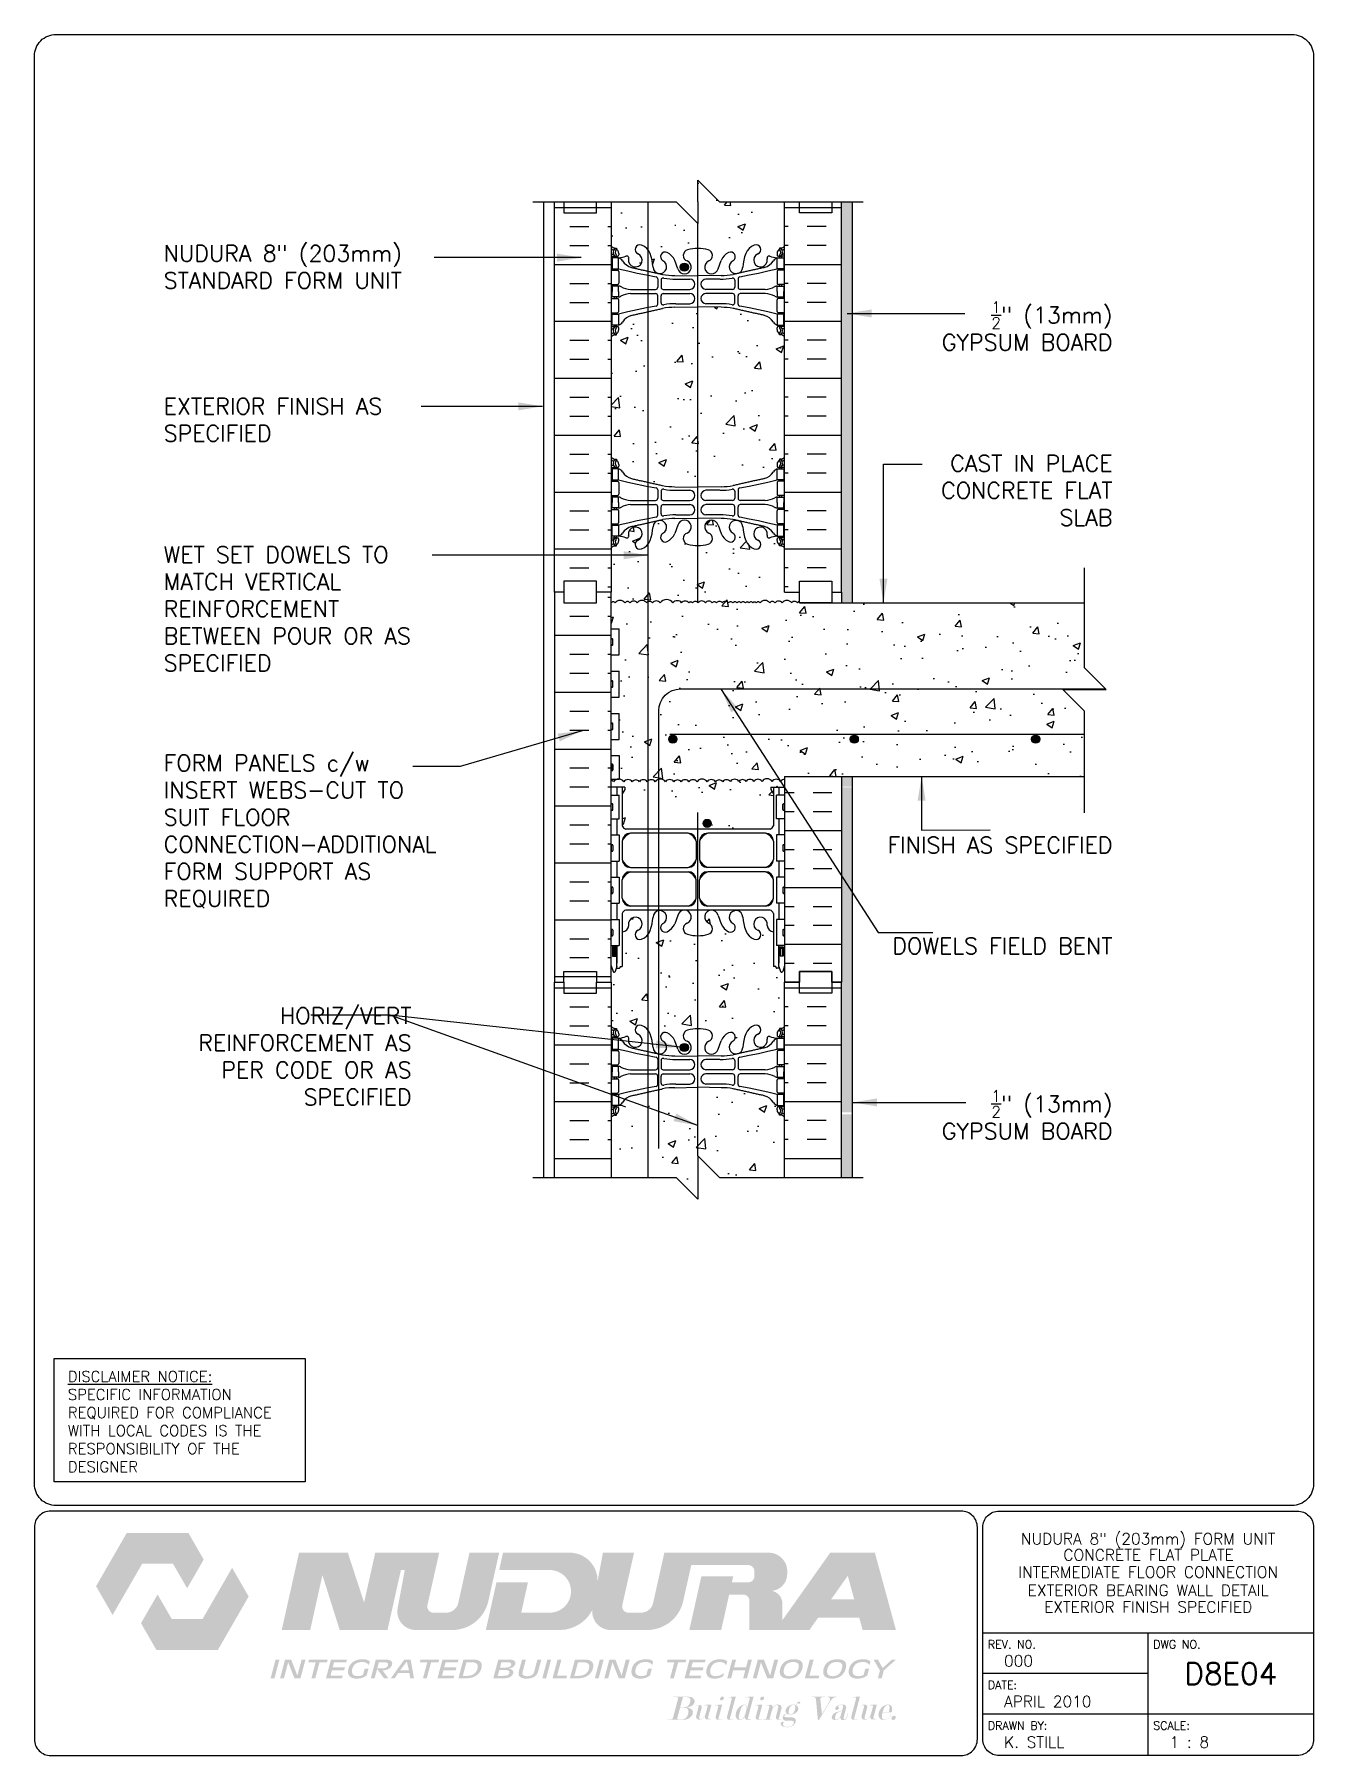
# Paper-space layout 'D8E04' of a CAD drawing. Header units: inches. Extents: x 0.42 to 7.8, y 0.49 to 10.41.
# The model-space entities are those that its viewports show. They can reach past a viewport. Long polylines and large blocks are cut down to what shows.
import ezdxf
from ezdxf.enums import TextEntityAlignment as Align

# ---------------------------------------------------------------- set-up
doc = ezdxf.new("R2010")
doc.units = ezdxf.units.IN
doc.header["$LTSCALE"] = 0.5
doc.header["$MEASUREMENT"] = 0
doc.linetypes.add('DASHED2', pattern=[0.375, 0.25, -0.125])
for name, color, linetype in [('HATCH', 12, 'Continuous'), ('line25', 2, 'Continuous'), ('LINE3', 3, 'Continuous'), ('LINE50', 5, 'Continuous'), ('LINE9', 9, 'Continuous'), ('LOGO', 7, 'Continuous'), ('TBK_LINE65', 3, 'Continuous'), ('TBK_TEXT', 4, 'Continuous'), ('TEXT', 4, 'Continuous'), ('Web_Edge', 9, 'Continuous')]:
    doc.layers.add(name, color=color, linetype=linetype)
doc.styles.add('DIM', font='romans.shx', dxfattribs={"width": 0.7})
doc.styles.add('ROMANS', font='romans.shx', dxfattribs={"height": 0.75})
doc.dimstyles.new('ext_12', dxfattribs={"dimscale": 12, "dimtxt": 0.09375, "dimasz": 0.09375, "dimexe": 0.09375, "dimexo": 0.0625, "dimgap": 0.0625, "dimtad": 1, "dimdec": 1, "dimzin": 3, "dimdsep": 46, "dimlunit": 4, "dimtxsty": 'DIM', "dimcen": 0.09, "dimdle": 0.09375, "dimclrt": 4, "dimadec": 0, "dimazin": 0, "dimtfac": 1, "dimtdec": 1, "dimtmove": 2, "dimatfit": 3, "dimfxl": 1, "dimfrac": 2, "dimtolj": 1, "dimtzin": 0, "dimarcsym": 0})

psp = doc.layouts.new('D8E04')

# ---------------------------------------------------------------- texts
at = {"layer": 'TBK_TEXT', "color": 7, "style": 'ROMANS'}
for s, p in [('REV. NO.', (5.9215, 1.107)), ('DWG NO.', (6.876, 1.107)), ('DATE:', (5.9215, 0.8726)), ('DRAWN BY:', (5.9215, 0.6382)), ('SCALE:', (6.876, 0.6382))]:
    psp.add_text(s, height=0.04688, dxfattribs=at).set_placement(p)
at = {"layer": 'TEXT', "insert": (0.6134, 2.7065), "char_height": 0.0625, "width": 1.41371, "attachment_point": 1, "style": 'ROMANS'}
psp.add_mtext('{\\Fromans.shx|c1;\\LDISCLAIMER NOTICE:\\l\\PSPECIFIC INFORMATION REQUIRED FOR COMPLIANCE WITH LOCAL CODES IS THE RESPONSIBILITY OF THE DESIGNER}', dxfattribs=at)

msp = doc.modelspace()

# ---------------------------------------------------------------- texts
at = {"layer": 'TEXT', "char_height": 0.75, "style": 'ROMANS'}
for s, insert, width, attachment_point in [('NUDURA 8" (203mm) STANDARD FORM UNIT', (103.588, 156.034), 12.95276, 4), ('\\A1;{\\H0.7x;\\S1/2;}" (13mm) GYPSUM BOARD', (147.383, 153.312), 9.23436, 6), ('EXTERIOR FINISH AS SPECIFIED', (103.588, 148.983), 12.95276, 4), ('\\A1;{\\H1x;CAST IN PLACE CONCRETE FLAT SLAB}', (147.383, 145.723), 9.23436, 6), ('WET SET DOWELS TO MATCH VERTICAL REINFORCEMENT BETWEEN POUR OR AS SPECIFIED', (103.584, 140.261), 12.95276, 4), ('FORM PANELS c/w INSERT WEBS-CUT TO SUIT FLOOR CONNECTION-ADDITIONAL FORM SUPPORT AS REQUIRED', (103.588, 129.988), 12.95276, 4), ('FINISH AS SPECIFIED', (147.383, 129.365), 10.51485, 6), ('DOWELS FIELD BENT ', (147.383, 124.712), 10.51485, 6), ('HORIZ/VERT REINFORCEMENT AS PER CODE OR AS SPECIFIED', (115.026, 119.615), 11.41772, 6), ('\\A1;{\\H0.7x;\\S1/2;}" (13mm) GYPSUM BOARD', (147.383, 116.921), 9.22072, 6)]:
    msp.add_mtext(s, dxfattribs=dict(at, insert=insert, width=width, attachment_point=attachment_point))

# ---------------------------------------------------------------- blocks, each defined once
blk = doc.blocks.new('TITLEBLOCK-Tag')
at = {"style": 'ROMANS'}
for tag, height, p in [('TITLE_LINE_1', 0.065, (0.927, -0.1328)), ('TITLE_LINE_2', 0.065, (0.9294, -0.2258)), ('CENTRE-LINE-3', 0.065, (0.927, -0.3246)), ('TITLE_LINE_4', 0.065, (0.927, -0.4299)), ('TITLE_LINE_5', 0.065, (0.927, -0.526)), ('DWG', 0.125, (1.4043, -0.9102))]:
    blk.add_attdef(tag, text='', height=height, dxfattribs=at).set_placement(p, align=Align.MIDDLE_CENTER)
for tag, p in [('LATEST_REVISION', (0.0954, -0.8366)), ('REVISION_DATE', (0.0954, -1.071)), ('DRAWN_BY', (0.0954, -1.3053)), ('SCALE', (1.0499, -1.3053))]:
    blk.add_attdef(tag, text='', height=0.065, dxfattribs=at).set_placement(p, align=Align.MIDDLE_LEFT)

# ---------------------------------------------------------------- hatches: boundary and pattern name
at = {"layer": 'HATCH'}
h = msp.add_hatch(dxfattribs=at)
h.set_pattern_fill('AR-CONC', color=256, scale=0.5)
h.paths.add_polyline_path([(132.247, 159.034), (129.247, 159.034), (128.247, 160.034), (128.247, 159.034), (128.247, 158.034), (127.247, 159.034), (124.247, 159.034), (124.247, 157, 0.088416), (124.393, 156.903), (124.483, 156.903), (124.483, 156.861, -0.249069), (124.593, 156.654), (124.593, 156.586, -0.414214), (124.531, 156.524), (124.483, 156.524), (124.483, 156.454), (124.588, 156.454, 0.087457), (124.925, 156.533, -0.638777), (125.05, 156.409, 2.087231), (125.484, 156.634, -1), (125.647, 157.042, -0.21345), (126.04, 156.653, -0.068226), (126.175, 156.025, 1.753171), (126.626, 156.322, -0.940793), (126.83, 156.705, -0.173075), (127.176, 156.339), (127.318, 155.952, 1.612474), (127.75, 156.311, -0.734872), (127.773, 156.822, -0.068475), (128.247, 156.884, -0.068475), (128.721, 156.822, -0.734872), (128.744, 156.311, 1.612474), (129.176, 155.952), (129.318, 156.339, -0.173075), (129.664, 156.705, -0.940793), (129.868, 156.322, 1.753171), (130.319, 156.025, -0.068226), (130.455, 156.653, -0.21345), (130.847, 157.042, -1), (131.01, 156.634, 2.087231), (131.444, 156.409, -0.638777), (131.569, 156.533, 0.087457), (131.906, 156.454), (132.011, 156.454), (132.011, 156.524), (131.964, 156.524, -0.414214), (131.901, 156.586), (131.901, 156.654, -0.249069), (132.011, 156.861), (132.011, 156.903), (132.101, 156.903, 0.088416), (132.247, 157)])
edge = h.paths.add_edge_path()
edge.add_arc((131.901, 152.447), 0.5, 46.21089, 66.42182)
edge.add_line((132.101, 152.905), (132.011, 152.905))
edge.add_line((132.011, 152.905), (132.011, 152.947))
edge.add_arc((132.151, 153.154), 0.25, 180, 235.9442, ccw=False)
edge.add_line((131.901, 153.154), (131.901, 153.221))
edge.add_arc((131.964, 153.221), 0.0625, 90, 180, ccw=False)
edge.add_line((131.964, 153.284), (132.011, 153.284))
edge.add_line((132.011, 153.284), (132.011, 153.354))
edge.add_line((132.011, 153.354), (131.906, 153.354))
edge.add_arc((132.028, 153.696), 0.364, 214.97751, 250.33874, ccw=False)
edge.add_arc((131.105, 153.085), 0.743, 32.79192, 73.81071)
edge.add_spline(control_points=[(131.313, 153.799), (129.875, 154.12)], knot_values=[0, 0, 1, 1], degree=1, periodic=0)
edge.add_arc((129.319, 151.188), 2.984, 79.25462, 90.09947)
edge.add_line((129.314, 154.172), (128.247, 154.188))
edge.add_line((128.247, 154.188), (127.18, 154.172))
edge.add_arc((127.175, 151.188), 2.984, 89.90053, 100.74538)
edge.add_spline(control_points=[(126.619, 154.12), (125.181, 153.799)], knot_values=[0, 0, 1, 1], degree=1, periodic=0)
edge.add_arc((125.389, 153.085), 0.743, 106.18929, 147.20808)
edge.add_arc((124.466, 153.696), 0.364, 289.66126, 325.02249, ccw=False)
edge.add_line((124.588, 153.354), (124.483, 153.354))
edge.add_line((124.483, 153.354), (124.483, 153.284))
edge.add_line((124.483, 153.284), (124.531, 153.284))
edge.add_arc((124.531, 153.221), 0.0625, 0, 90, ccw=False)
edge.add_line((124.593, 153.221), (124.593, 153.154))
edge.add_arc((124.343, 153.154), 0.25, 304.0558, 360, ccw=False)
edge.add_line((124.483, 152.947), (124.483, 152.905))
edge.add_line((124.483, 152.905), (124.393, 152.905))
edge.add_arc((124.593, 152.447), 0.5, 113.57818, 133.78911)
edge.add_line((124.247, 152.808), (124.247, 147.261))
edge.add_arc((124.593, 147.622), 0.5, 226.21089, 246.42182)
edge.add_line((124.393, 147.164), (124.483, 147.164))
edge.add_line((124.483, 147.164), (124.483, 147.122))
edge.add_arc((124.343, 146.915), 0.25, 0, 55.9442, ccw=False)
edge.add_line((124.593, 146.915), (124.593, 146.848))
edge.add_arc((124.531, 146.848), 0.0625, -90, 0, ccw=False)
edge.add_line((124.531, 146.785), (124.483, 146.785))
edge.add_line((124.483, 146.785), (124.483, 146.715))
edge.add_line((124.483, 146.715), (124.588, 146.715))
edge.add_arc((124.466, 146.372), 0.364, 34.97751, 70.33874, ccw=False)
edge.add_arc((125.389, 146.984), 0.743, 212.79192, 253.81071)
edge.add_spline(control_points=[(125.181, 146.27), (126.619, 145.949)], knot_values=[0, 0, 1, 1], degree=1, periodic=0)
edge.add_arc((127.175, 148.881), 2.984, 259.25462, 270.09947)
edge.add_line((127.18, 145.897), (128.247, 145.881))
edge.add_line((128.247, 145.881), (129.314, 145.897))
edge.add_arc((129.319, 148.881), 2.984, 269.90053, 280.74538)
edge.add_spline(control_points=[(129.875, 145.949), (131.313, 146.27)], knot_values=[0, 0, 1, 1], degree=1, periodic=0)
edge.add_arc((131.105, 146.984), 0.743, 286.18929, 327.20808)
edge.add_arc((132.028, 146.372), 0.364, 109.66126, 145.02249, ccw=False)
edge.add_line((131.906, 146.715), (132.011, 146.715))
edge.add_line((132.011, 146.715), (132.011, 146.785))
edge.add_line((132.011, 146.785), (131.964, 146.785))
edge.add_arc((131.964, 146.848), 0.0625, 180, 270, ccw=False)
edge.add_line((131.901, 146.848), (131.901, 146.915))
edge.add_arc((132.151, 146.915), 0.25, 124.0558, 180, ccw=False)
edge.add_line((132.011, 147.122), (132.011, 147.164))
edge.add_line((132.011, 147.164), (132.101, 147.164))
edge.add_arc((131.901, 147.622), 0.5, 293.57818, 313.78911)
edge.add_line((132.247, 147.261), (132.247, 152.808))
h.paths.add_polyline_path([(132.247, 143.069, 0.088416), (132.101, 143.166), (132.011, 143.166), (132.011, 143.208, -0.249069), (131.901, 143.415), (131.901, 143.483, -0.414214), (131.964, 143.545), (132.011, 143.545), (132.011, 143.615), (131.906, 143.615, 0.085348), (131.577, 143.54, -0.669601), (131.444, 143.66, 2.087231), (131.01, 143.435, -1), (130.847, 143.026, -0.21345), (130.455, 143.416, -0.069923), (130.318, 144.059, 1.702394), (129.868, 143.747, -0.940793), (129.664, 143.364, -0.173075), (129.318, 143.73), (129.176, 144.117, 1.612474), (128.744, 143.758, -0.734872), (128.721, 143.247, -0.068475), (128.247, 143.184, -0.068475), (127.773, 143.247, -0.734872), (127.75, 143.758, 1.612474), (127.318, 144.117), (127.176, 143.73, -0.173075), (126.83, 143.364, -0.940793), (126.626, 143.747, 1.702394), (126.176, 144.059, -0.069923), (126.04, 143.416, -0.21345), (125.647, 143.026, -1), (125.484, 143.435, 2.087231), (125.05, 143.66, -0.669601), (124.918, 143.54, 0.085348), (124.588, 143.615), (124.483, 143.615), (124.483, 143.545), (124.531, 143.545, -0.414214), (124.593, 143.483), (124.593, 143.415, -0.249069), (124.483, 143.208), (124.483, 143.166), (124.393, 143.166, 0.088416), (124.247, 143.069), (124.247, 141.034), (124.247, 140.535, -0.518439), (124.429, 140.535, -0.520567), (124.874, 140.535, -0.520567), (125.119, 140.535, -0.520567), (125.443, 140.535, -0.520567), (125.885, 140.535, -0.520567), (126.151, 140.535, -0.520567), (126.505, 140.535, -0.520567), (127.095, 140.535, -0.520567), (127.494, 140.535, -0.520567), (127.826, 140.535, -0.520567), (127.997, 140.535, -0.520567), (128.25, 140.535, -0.520567), (128.598, 140.535, -0.520567), (128.908, 140.535, -0.520567), (129.106, 140.535, -0.520567), (129.373, 140.535, -0.520567), (129.653, 140.535, -0.520567), (129.859, 140.535, -0.520567), (130.054, 140.535, -0.520567), (130.23, 140.535, -0.520567), (130.441, 140.535, -0.520567), (130.606, 140.535, -0.520567), (130.788, 140.535, -0.520567), (130.937, 140.535, -0.518439), (131.118, 140.534, -0.520567), (131.564, 140.534, -0.520567), (131.809, 140.534, -0.520567), (132.133, 140.534, -0.520567), (132.575, 140.534, -0.520567), (132.84, 140.534, -0.142255), (132.935, 140.61), (132.935, 141.034), (132.247, 141.034)])
h.paths.add_polyline_path([(146.098, 135.534), (145.098, 136.534), (147.098, 136.534), (146.098, 137.534), (146.098, 140.534), (132.935, 140.534), (132.935, 140.61, 0.142255), (132.84, 140.534, 0.520567), (132.575, 140.534, 0.520567), (132.133, 140.534, 0.520567), (131.809, 140.534, 0.520567), (131.564, 140.534, 0.520567), (131.118, 140.534, 0.518439), (130.937, 140.535, 0.520567), (130.788, 140.535, 0.520567), (130.606, 140.535, 0.520567), (130.441, 140.535, 0.520567), (130.23, 140.535, 0.520567), (130.054, 140.535, 0.520567), (129.859, 140.535, 0.520567), (129.653, 140.535, 0.520567), (129.373, 140.535, 0.520567), (129.106, 140.535, 0.520567), (128.908, 140.535, 0.520567), (128.598, 140.535, 0.520567), (128.25, 140.535, 0.520567), (127.997, 140.535, 0.520567), (127.826, 140.535, 0.520567), (127.494, 140.535, 0.520567), (127.095, 140.535, 0.520567), (126.505, 140.535, 0.520567), (126.151, 140.535, 0.520567), (125.885, 140.535, 0.520567), (125.443, 140.535, 0.520567), (125.119, 140.535, 0.520567), (124.874, 140.535, 0.520567), (124.429, 140.535, 0.518439), (124.247, 140.535), (124.247, 139.339), (124.612, 139.339), (124.612, 138.139), (124.247, 138.139), (124.247, 137.389), (124.612, 137.389), (124.612, 136.189), (124.247, 136.189), (124.247, 135.439), (124.612, 135.439), (124.612, 134.239), (124.247, 134.239), (124.247, 133.489), (124.612, 133.489), (124.612, 132.405, -0.223532), (124.822, 132.284, -0.520567), (125.215, 132.284, -0.520567), (125.547, 132.284, -0.520567), (125.909, 132.284, -0.520567), (126.281, 132.284, -0.520567), (126.747, 132.284, -0.520567), (127.14, 132.284, -0.520567), (127.471, 132.284, -0.520567), (127.834, 132.284, -0.520567), (128.206, 132.284, -0.520567), (128.672, 132.284, -0.520567), (129.065, 132.284, -0.520567), (129.396, 132.284, -0.493322), (129.747, 132.3, -0.520567), (130.14, 132.3, -0.520567), (130.471, 132.3, -0.520567), (130.834, 132.3, -0.520567), (131.206, 132.3, -0.520567), (131.672, 132.3, -0.520567), (132.065, 132.3, -0.263346), (132.247, 132.386), (132.247, 132.534), (146.098, 132.534)])
h.paths.add_polyline_path([(131.737, 131.722), (131.617, 131.922), (131.617, 132.034), (132.247, 132.034), (132.247, 132.386, 0.263346), (132.065, 132.3, 0.520567), (131.672, 132.3, 0.520567), (131.206, 132.3, 0.520567), (130.834, 132.3, 0.520567), (130.471, 132.3, 0.520567), (130.14, 132.3, 0.520567), (129.747, 132.3, 0.493322), (129.396, 132.284, 0.520567), (129.065, 132.284, 0.520567), (128.672, 132.284, 0.520567), (128.206, 132.284, 0.520567), (127.834, 132.284, 0.520567), (127.471, 132.284, 0.520567), (127.14, 132.284, 0.520567), (126.747, 132.284, 0.520567), (126.281, 132.284, 0.520567), (125.909, 132.284, 0.520567), (125.547, 132.284, 0.520567), (125.215, 132.284, 0.520567), (124.822, 132.284, 0.520567), (124.356, 132.284, 0.154863), (124.247, 132.368), (124.247, 132.034), (124.877, 132.034), (124.877, 131.922), (124.757, 131.722), (124.757, 130.253, 0.268156), (124.918, 130.105), (131.576, 130.105, 0.268138), (131.737, 130.253)])
h.paths.add_polyline_path([(132.247, 123.034), (132.247, 123.794), (132.168, 123.552, -0.725737), (132.062, 123.533), (132.013, 123.683), (131.887, 123.683, -0.414214), (131.837, 123.733), (131.837, 123.763), (131.737, 123.763), (131.737, 125.365, -0.380392), (131.444, 125.66, 2.087231), (131.01, 125.435, -1), (130.847, 125.026, -0.21345), (130.455, 125.416, -0.069923), (130.318, 126.059, 1.629604), (129.847, 125.758, -1.059167), (129.64, 125.376, -0.16372), (129.318, 125.73), (129.176, 126.117, 1.612474), (128.744, 125.758, -0.734872), (128.721, 125.247, -0.068475), (128.247, 125.184, -0.068475), (127.773, 125.247, -0.734872), (127.75, 125.758, 1.612474), (127.318, 126.117), (127.176, 125.73, -0.16372), (126.854, 125.376, -1.059167), (126.647, 125.758, 1.629604), (126.176, 126.059, -0.069923), (126.04, 125.416, -0.21345), (125.647, 125.026, -1), (125.484, 125.435, 2.087231), (125.05, 125.66, -0.380397), (124.757, 125.365), (124.757, 123.763), (124.657, 123.763), (124.657, 123.733, -0.414214), (124.607, 123.683), (124.481, 123.683), (124.438, 123.552, -0.725737), (124.332, 123.533), (124.247, 123.794), (124.247, 123.034), (124.247, 121, 0.088416), (124.393, 120.903), (124.483, 120.903), (124.483, 120.861, -0.249069), (124.593, 120.654), (124.593, 120.586, -0.414214), (124.531, 120.524), (124.483, 120.524), (124.483, 120.454), (124.588, 120.454, 0.085348), (124.918, 120.529, -0.669601), (125.05, 120.409, 2.087231), (125.484, 120.634, -1), (125.647, 121.042, -0.21345), (126.04, 120.653, -0.069923), (126.176, 120.009, 1.629604), (126.647, 120.311, -1.059167), (126.854, 120.692, -0.16372), (127.176, 120.339), (127.318, 119.952, 1.612474), (127.75, 120.311, -0.734872), (127.773, 120.822, -0.068475), (128.247, 120.884, -0.068475), (128.721, 120.822, -0.734872), (128.744, 120.311, 1.612474), (129.176, 119.952), (129.318, 120.339, -0.16372), (129.64, 120.692, -1.059167), (129.847, 120.311, 1.629604), (130.318, 120.009, -0.069923), (130.455, 120.653, -0.21345), (130.847, 121.042, -1), (131.01, 120.634, 2.087231), (131.444, 120.409, -0.669601), (131.577, 120.529, 0.085348), (131.906, 120.454), (132.011, 120.454), (132.011, 120.524), (131.964, 120.524, -0.414214), (131.901, 120.586), (131.901, 120.654, -0.249069), (132.011, 120.861), (132.011, 120.903), (132.101, 120.903, 0.088416), (132.247, 121)])
edge = h.paths.add_edge_path()
edge.add_arc((131.901, 116.447), 0.5, 46.21089, 66.42182)
edge.add_line((132.101, 116.905), (132.011, 116.905))
edge.add_line((132.011, 116.905), (132.011, 116.947))
edge.add_arc((132.151, 117.154), 0.25, 180, 235.9442, ccw=False)
edge.add_line((131.901, 117.154), (131.901, 117.221))
edge.add_arc((131.964, 117.221), 0.0625, 90, 180, ccw=False)
edge.add_line((131.964, 117.284), (132.011, 117.284))
edge.add_line((132.011, 117.284), (132.011, 117.354))
edge.add_line((132.011, 117.354), (131.906, 117.354))
edge.add_arc((132.028, 117.696), 0.364, 212.04242, 250.33874, ccw=False)
edge.add_arc((131.105, 117.085), 0.743, 34.22802, 73.81071)
edge.add_spline(control_points=[(131.313, 117.799), (129.875, 118.12)], knot_values=[0, 0, 1, 1], degree=1, periodic=0)
edge.add_arc((129.319, 115.188), 2.984, 79.25462, 90.09947)
edge.add_line((129.314, 118.172), (128.247, 118.188))
edge.add_line((128.247, 118.188), (127.18, 118.172))
edge.add_arc((127.175, 115.188), 2.984, 89.90053, 100.74538)
edge.add_spline(control_points=[(126.619, 118.12), (125.181, 117.799)], knot_values=[0, 0, 1, 1], degree=1, periodic=0)
edge.add_arc((125.389, 117.085), 0.743, 106.18929, 145.77198)
edge.add_arc((124.466, 117.696), 0.364, 289.66126, 327.95758, ccw=False)
edge.add_line((124.588, 117.354), (124.483, 117.354))
edge.add_line((124.483, 117.354), (124.483, 117.284))
edge.add_line((124.483, 117.284), (124.531, 117.284))
edge.add_arc((124.531, 117.221), 0.0625, 0, 90, ccw=False)
edge.add_line((124.593, 117.221), (124.593, 117.154))
edge.add_arc((124.343, 117.154), 0.25, 304.0558, 360, ccw=False)
edge.add_line((124.483, 116.947), (124.483, 116.905))
edge.add_line((124.483, 116.905), (124.393, 116.905))
edge.add_arc((124.593, 116.447), 0.5, 113.57818, 133.78911)
edge.add_line((124.247, 116.808), (124.247, 114.034))
edge.add_line((124.247, 114.034), (127.247, 114.034))
edge.add_line((127.247, 114.034), (128.247, 113.034))
edge.add_line((128.247, 113.034), (128.247, 115.034))
edge.add_line((128.247, 115.034), (129.247, 114.034))
edge.add_line((129.247, 114.034), (132.247, 114.034))
edge.add_line((132.247, 114.034), (132.247, 116.808))
h = msp.add_hatch(dxfattribs=at)
h.set_pattern_fill('INSUL', color=256, scale=7, style=0)
h.set_pattern_definition([(0, (-2801.9145, -255.975), (0, 2.625), []), (0, (-2801.9145, -255.1), (0, 2.625), [0.875, -0.875]), (0, (-2801.9145, -254.225), (0, 2.625), [0.875, -0.875])])
h.paths.add_polyline_path([(121.622, 141.034), (122.06, 141.034), (122.06, 141.534), (123.56, 141.534), (123.56, 141.034), (124.247, 141.034), (124.247, 159.034), (123.56, 159.034), (123.56, 159.534), (122.06, 159.534), (122.06, 159.034), (121.622, 159.034)])
h = msp.add_hatch(dxfattribs=at)
h.set_pattern_fill('INSUL', color=256, scale=7, style=0)
h.set_pattern_definition([(180, (3058.4086, -255.975), (0, 2.625), []), (180, (3058.4086, -255.1), (0, 2.625), [0.875, -0.875]), (180, (3058.4086, -254.225), (0, 2.625), [0.875, -0.875])])
h.paths.add_polyline_path([(134.872, 141.034), (134.435, 141.034), (134.435, 141.534), (132.935, 141.534), (132.935, 141.034), (132.247, 141.034), (132.247, 159.034), (132.935, 159.034), (132.935, 159.534), (134.435, 159.534), (134.435, 159.034), (134.872, 159.034)])
h = msp.add_hatch(dxfattribs=at)
h.set_pattern_fill('AR-SAND', color=256, scale=0.5, style=0)
h.set_pattern_definition([(37.5, (-96.5193, 2.6143), (-0.0314967, 0.9634119), [0, -0.76, 0, -0.85, 0, -0.8125]), (7.5, (-96.5193, 2.6143), (0.8848884, 1.411073), [0, -0.41, 0, -0.685, 0, -0.2625]), (327.5, (-97.1343, 2.6143), (1.557071, 0.0028295), [0, -0.25, 0, -0.9, 0, -1.175]), (317.5, (-97.1343, 2.6143), (1.503063, 0.438838), [0, -0.125, 0, -0.59, 0, -0.675])])
h.paths.add_polyline_path([(135.372, 116.947), (134.872, 116.947), (134.872, 114.034), (135.372, 114.034)])
h.paths.add_polyline_path([(135.372, 132.534), (134.872, 132.534), (134.872, 132.06), (135.372, 132.06)])
h.paths.add_polyline_path([(135.372, 117.034), (134.872, 117.034), (134.872, 132.034), (135.372, 132.034)])
h.paths.add_polyline_path([(135.372, 140.534), (134.872, 140.534), (134.872, 159.034), (135.372, 159.034)])
h = msp.add_hatch(dxfattribs=at)
h.set_pattern_fill('INSUL', color=256, scale=7, style=0)
h.set_pattern_definition([(0, (-2801.9145, 538.044), (0, -2.625), []), (0, (-2801.9145, 537.169), (0, -2.625), [0.875, -0.875]), (0, (-2801.9145, 536.294), (0, -2.625), [0.875, -0.875])])
h.paths.add_polyline_path([(121.622, 123.034), (122.06, 123.034), (122.06, 122.534), (123.56, 122.534), (123.56, 123.034), (124.247, 123.034), (124.247, 141.034), (123.56, 141.034), (123.56, 140.534), (122.06, 140.534), (122.06, 141.034), (121.622, 141.034)])
h = msp.add_hatch(dxfattribs=at)
h.set_pattern_fill('INSUL', color=256, scale=7, style=0)
h.set_pattern_definition([(0, (124.8095, 140.5345), (0, -2.625), []), (0, (124.8095, 139.6595), (0, -2.625), [0.875, -0.875]), (0, (124.8095, 138.7845), (0, -2.625), [0.875, -0.875])])
h.paths.add_polyline_path([(132.247, 123.034), (132.935, 123.034), (132.935, 123.534), (134.435, 123.534), (134.435, 123.034), (134.872, 123.034), (134.872, 132.534), (132.247, 132.534)])
h = msp.add_hatch(dxfattribs=at)
h.set_pattern_fill('INSUL', color=256, scale=7, style=0)
h.set_pattern_definition([(0, (-2801.9145, -291.975), (0, 2.625), []), (0, (-2801.9145, -291.1), (0, 2.625), [0.875, -0.875]), (0, (-2801.9145, -290.225), (0, 2.625), [0.875, -0.875])])
h.paths.add_polyline_path([(121.622, 114.034), (124.247, 114.034), (124.247, 123.034), (123.56, 123.034), (123.56, 123.534), (122.06, 123.534), (122.06, 123.034), (121.622, 123.034)])
h = msp.add_hatch(dxfattribs=at)
h.set_pattern_fill('INSUL', color=256, scale=7, style=0)
h.set_pattern_definition([(180, (3058.4086, -291.975), (0, 2.625), []), (180, (3058.4086, -291.1), (0, 2.625), [0.875, -0.875]), (180, (3058.4086, -290.225), (0, 2.625), [0.875, -0.875])])
h.paths.add_polyline_path([(132.247, 114.034), (134.872, 114.034), (134.872, 123.034), (134.435, 123.034), (134.435, 123.534), (132.935, 123.534), (132.935, 123.034), (132.247, 123.034)])
at = {"layer": 'LINE3'}
for points in [[(127.811, 156.025, 1), (127.436, 156.025, 1)], [(127.276, 134.251, 1), (126.901, 134.251, 1)], [(135.651, 134.251, 1), (135.276, 134.251, 1)], [(144.026, 134.251, 1), (143.651, 134.251, 1)], [(128.86, 130.363, 1), (128.485, 130.363, 1)], [(127.811, 120.025, 1), (127.436, 120.025, 1)]]:
    msp.add_hatch(color=256, dxfattribs=at).paths.add_polyline_path(points)

# ---------------------------------------------------------------- linework, layer by layer
at = {"layer": 'HATCH'}
for points in [[(130.937, 140.535, 0.520567), (130.788, 140.535, 0.520567), (130.606, 140.535, 0.520567), (130.441, 140.535, 0.520567), (130.23, 140.535, 0.520567), (130.054, 140.535, 0.520567), (129.859, 140.535, 0.520567), (129.653, 140.535, 0.520567), (129.373, 140.535, 0.520567), (129.106, 140.535, 0.520567), (128.908, 140.535, 0.520567), (128.598, 140.535, 0.520567), (128.25, 140.535, 0.520567), (127.997, 140.535, 0.520567), (127.826, 140.535, 0.520567), (127.494, 140.535, 0.520567), (127.095, 140.535, 0.520567), (126.505, 140.535, 0.520567), (126.151, 140.535, 0.520567), (125.885, 140.535, 0.520567), (125.443, 140.535, 0.520567), (125.119, 140.535, 0.520567), (124.874, 140.535, 0.520567), (124.429, 140.535, 0.518439), (124.247, 140.535)], [(132.935, 140.61, 0.142255), (132.84, 140.534, 0.520567), (132.575, 140.534, 0.520567), (132.133, 140.534, 0.520567), (131.809, 140.534, 0.520567), (131.564, 140.534, 0.520567), (131.118, 140.534, 0.520567), (130.936, 140.534)], [(124.822, 132.284, 0.520567), (124.356, 132.284, 0.154863), (124.247, 132.368, 0.154863)], [(126.747, 132.284, 0.520567), (126.281, 132.284, 0.520567), (125.909, 132.284, 0.520567), (125.547, 132.284, 0.520567), (125.215, 132.284, 0.520567), (124.822, 132.284, 0.212897), (124.822, 132.284, 0.212897)], [(128.672, 132.284, 0.520567), (128.206, 132.284, 0.520567), (127.834, 132.284, 0.520567), (127.471, 132.284, 0.520567), (127.14, 132.284, 0.520567), (126.747, 132.284, 0.212897), (126.747, 132.284, 0.212897)], [(129.747, 132.3, 0.493322), (129.396, 132.284, 0.520567), (129.065, 132.284, 0.520567), (128.672, 132.284, 0.212897), (128.672, 132.284)], [(131.672, 132.3, 0.520567), (131.206, 132.3, 0.520567), (130.834, 132.3, 0.520567), (130.471, 132.3, 0.520567), (130.14, 132.3, 0.520567), (129.747, 132.3, 0.212897), (129.747, 132.3, 0.212897)], [(132.247, 132.386, 0.263346), (132.065, 132.3, 0.520567), (131.672, 132.3), (131.672, 132.3)]]:
    msp.add_lwpolyline(points, format="xyb", dxfattribs=at)
at = {"layer": 'line25'}
for p, q in [((124.247, 159.034), (124.247, 141.034)), ((132.247, 141.034), (132.247, 159.034)), ((124.247, 123.034), (124.247, 141.034)), ((132.935, 140.534), (146.098, 140.534)), ((124.247, 139.339), (124.612, 139.339)), ((124.612, 138.139), (124.612, 139.339)), ((124.247, 138.139), (124.612, 138.139)), ((124.247, 137.389), (124.612, 137.389)), ((124.247, 137.389), (124.612, 137.389)), ((124.612, 136.189), (124.612, 137.389)), ((124.612, 136.189), (124.612, 137.389)), ((124.247, 136.189), (124.612, 136.189)), ((124.247, 136.189), (124.612, 136.189)), ((124.247, 135.439), (124.612, 135.439)), ((124.247, 135.439), (124.612, 135.439)), ((124.247, 123.034), (124.247, 135.034)), ((124.612, 134.239), (124.612, 135.439)), ((124.612, 134.239), (124.612, 135.439)), ((124.247, 134.239), (124.612, 134.239)), ((124.247, 134.239), (124.612, 134.239)), ((124.247, 133.489), (124.612, 133.489)), ((124.247, 133.489), (124.612, 133.489)), ((124.612, 133.489), (124.612, 132.409)), ((124.612, 133.489), (124.612, 132.409)), ((124.247, 132.409), (124.612, 132.409)), ((124.247, 132.409), (124.612, 132.409)), ((132.247, 132.534), (132.247, 123.034)), ((132.247, 132.534), (146.098, 132.534)), ((124.247, 131.659), (124.612, 131.659)), ((124.612, 130.579), (124.612, 131.659)), ((132.247, 131.659), (131.882, 131.659)), ((131.882, 130.579), (131.882, 131.659)), ((132.247, 131.034), (132.247, 123.034)), ((124.247, 130.579), (124.612, 130.579)), ((132.247, 130.579), (131.882, 130.579)), ((124.247, 129.829), (124.612, 129.829)), ((124.612, 129.829), (124.612, 128.629)), ((132.247, 129.829), (131.882, 129.829)), ((131.882, 129.829), (131.882, 128.629)), ((124.247, 128.629), (124.612, 128.629)), ((124.247, 127.879), (124.612, 127.879)), ((124.612, 127.879), (124.612, 126.679)), ((132.247, 128.629), (131.882, 128.629)), ((132.247, 127.879), (131.882, 127.879)), ((131.882, 127.879), (131.882, 126.679)), ((124.247, 126.679), (124.612, 126.679)), ((132.247, 126.679), (131.882, 126.679)), ((124.247, 125.929), (124.612, 125.929)), ((124.612, 125.929), (124.612, 124.729)), ((132.247, 125.929), (131.882, 125.929)), ((131.882, 125.929), (131.882, 124.729)), ((124.247, 124.729), (124.612, 124.729)), ((132.247, 124.729), (131.882, 124.729)), ((124.247, 123.034), (124.247, 114.034)), ((132.247, 114.034), (132.247, 123.034))]:
    msp.add_line(p, q, dxfattribs=at)
at = {"layer": 'LINE3'}
for p, q in [((125.945, 114.034), (125.945, 159.034)), ((128.247, 140.538), (128.247, 158.034)), ((146.098, 134.47), (126.943, 134.47)), ((128.247, 115.034), (128.247, 130.862))]:
    msp.add_line(p, q, dxfattribs=at)
at = {"layer": 'LINE3', "linetype": 'Continuous'}
msp.add_lwpolyline([(126.443, 115.359), (126.443, 135.566, -0.414214), (127.443, 136.566), (147.069, 136.564)], format="xyb", dxfattribs=at)
at = {"layer": 'LINE3'}
for centre in [(127.623, 156.025), (127.089, 134.251), (135.464, 134.251), (143.839, 134.251), (128.673, 130.363), (127.623, 120.025)]:
    msp.add_circle(centre, 0.188, dxfattribs=at)
at = {"layer": 'LINE50'}
for p, q in [((121.622, 141.034), (121.622, 159.034)), ((134.872, 141.034), (134.872, 159.034)), ((121.622, 141.034), (121.622, 123.034)), ((134.872, 132.534), (134.872, 123.034)), ((121.622, 114.034), (121.622, 123.034)), ((134.872, 114.034), (134.872, 123.034))]:
    msp.add_line(p, q, dxfattribs=at)
for points in [[(124.247, 141.034), (123.56, 141.034), (123.56, 141.534), (122.06, 141.534), (122.06, 141.034), (121.622, 141.034)], [(132.247, 141.034), (132.935, 141.034), (132.935, 141.534), (134.435, 141.534), (134.435, 141.034), (134.872, 141.034)], [(121.622, 123.034), (122.06, 123.034), (122.06, 123.534), (123.56, 123.534), (123.56, 123.034), (124.247, 123.034)], [(134.872, 123.034), (134.435, 123.034), (134.435, 123.534), (132.935, 123.534), (132.935, 123.034), (132.247, 123.034)], [(132.247, 123.034), (132.935, 123.034), (132.935, 123.534), (134.435, 123.534), (134.435, 123.034), (134.872, 123.034)]]:
    msp.add_lwpolyline(points, dxfattribs=at)
at = {"layer": 'LINE9'}
for p, q in [((128.247, 160.034), (129.247, 159.034)), ((128.247, 159.034), (128.247, 160.034)), ((120.622, 159.034), (127.247, 159.034)), ((121.122, 159.034), (121.122, 114.034)), ((128.247, 158.034), (127.247, 159.034)), ((128.247, 159.034), (128.247, 158.034)), ((129.247, 159.034), (135.872, 159.034)), ((135.372, 159.034), (135.372, 140.534)), ((146.098, 137.534), (146.098, 142.159)), ((134.872, 141.034), (134.872, 140.534)), ((124.247, 138.629), (124.247, 138.849)), ((124.247, 138.629), (124.247, 138.849)), ((124.247, 138.794), (124.247, 138.794)), ((124.247, 138.794), (124.247, 138.794)), ((124.247, 138.684), (124.247, 138.684)), ((124.247, 138.684), (124.247, 138.684)), ((124.287, 138.889), (124.287, 138.889)), ((124.287, 138.889), (124.287, 138.889)), ((124.287, 138.589), (124.287, 138.589)), ((124.287, 138.589), (124.287, 138.589)), ((124.327, 138.629), (124.327, 138.849)), ((124.327, 138.629), (124.327, 138.849)), ((147.098, 136.534), (146.098, 137.534)), ((124.247, 136.679), (124.247, 136.899)), ((124.247, 136.679), (124.247, 136.899)), ((124.247, 136.844), (124.247, 136.844)), ((124.247, 136.844), (124.247, 136.844)), ((124.247, 136.734), (124.247, 136.734)), ((124.247, 136.734), (124.247, 136.734)), ((124.287, 136.939), (124.287, 136.939)), ((124.287, 136.939), (124.287, 136.939)), ((124.287, 136.639), (124.287, 136.639)), ((124.287, 136.639), (124.287, 136.639)), ((124.327, 136.679), (124.327, 136.899)), ((124.327, 136.679), (124.327, 136.899)), ((145.098, 136.534), (147.098, 136.534)), ((145.098, 136.534), (146.098, 135.534)), ((124.287, 134.989), (124.287, 134.989)), ((124.287, 134.989), (124.287, 134.989)), ((146.098, 130.848), (146.098, 135.534)), ((124.247, 134.729), (124.247, 134.949)), ((124.247, 134.729), (124.247, 134.949)), ((124.247, 134.894), (124.247, 134.894)), ((124.247, 134.894), (124.247, 134.894)), ((124.247, 134.784), (124.247, 134.784)), ((124.247, 134.784), (124.247, 134.784)), ((124.287, 134.689), (124.287, 134.689)), ((124.287, 134.689), (124.287, 134.689)), ((124.327, 134.729), (124.327, 134.949)), ((124.327, 134.729), (124.327, 134.949)), ((124.247, 132.839), (124.247, 133.059)), ((124.247, 133.059), (124.247, 132.839)), ((124.247, 133.004), (124.247, 133.004)), ((124.247, 133.004), (124.247, 133.004)), ((124.247, 132.894), (124.247, 132.894)), ((124.247, 132.894), (124.247, 132.894)), ((124.287, 133.099), (124.287, 133.099)), ((124.287, 133.099), (124.287, 133.099)), ((124.287, 132.799), (124.287, 132.799)), ((124.287, 132.799), (124.287, 132.799)), ((124.327, 132.839), (124.327, 133.059)), ((124.327, 133.059), (124.327, 132.839)), ((135.372, 132.534), (135.372, 114.034)), ((124.247, 131.009), (124.247, 131.229)), ((124.247, 131.174), (124.247, 131.174)), ((124.247, 131.064), (124.247, 131.064)), ((124.287, 131.269), (124.287, 131.269)), ((124.327, 131.009), (124.327, 131.229)), ((132.167, 131.009), (132.167, 131.229)), ((132.207, 131.269), (132.207, 131.269)), ((132.247, 131.009), (132.247, 131.229)), ((132.247, 131.174), (132.247, 131.174)), ((132.247, 131.064), (132.247, 131.064)), ((124.287, 130.969), (124.287, 130.969)), ((132.207, 130.969), (132.207, 130.969)), ((124.247, 129.339), (124.247, 129.119)), ((124.247, 129.284), (124.247, 129.284)), ((124.247, 129.174), (124.247, 129.174)), ((124.287, 129.379), (124.287, 129.379)), ((124.287, 129.079), (124.287, 129.079)), ((124.327, 129.339), (124.327, 129.119)), ((132.167, 129.339), (132.167, 129.119)), ((132.207, 129.379), (132.207, 129.379)), ((132.207, 129.079), (132.207, 129.079)), ((132.247, 129.339), (132.247, 129.119)), ((132.247, 129.284), (132.247, 129.284)), ((132.247, 129.174), (132.247, 129.174)), ((124.247, 127.389), (124.247, 127.169)), ((124.247, 127.334), (124.247, 127.334)), ((124.247, 127.224), (124.247, 127.224)), ((124.287, 127.129), (124.287, 127.129)), ((124.327, 127.389), (124.327, 127.169)), ((132.167, 127.389), (132.167, 127.169)), ((132.207, 127.129), (132.207, 127.129)), ((132.247, 127.389), (132.247, 127.169)), ((132.247, 127.334), (132.247, 127.334)), ((132.247, 127.224), (132.247, 127.224)), ((124.287, 125.479), (124.287, 125.479)), ((132.207, 125.479), (132.207, 125.479)), ((124.247, 125.439), (124.247, 125.219)), ((124.247, 125.439), (124.247, 125.219)), ((124.247, 125.384), (124.247, 125.384)), ((124.247, 125.384), (124.247, 125.384)), ((124.247, 125.274), (124.247, 125.274)), ((124.247, 125.274), (124.247, 125.274)), ((124.287, 125.179), (124.287, 125.179)), ((124.327, 125.439), (124.327, 125.219)), ((132.167, 125.439), (132.167, 125.219)), ((132.207, 125.179), (132.207, 125.179)), ((132.247, 125.439), (132.247, 125.219)), ((132.247, 125.384), (132.247, 125.384)), ((132.247, 125.274), (132.247, 125.274)), ((128.247, 115.034), (128.247, 113.034)), ((128.247, 115.034), (129.247, 114.034)), ((120.622, 114.034), (127.247, 114.034)), ((128.247, 113.034), (127.247, 114.034)), ((129.247, 114.034), (135.872, 114.034))]:
    msp.add_line(p, q, dxfattribs=at)
at = {"layer": 'LINE9', "linetype": 'DASHED2', "ltscale": 0.15}
for points in [[(122.06, 159.034), (122.06, 159.034), (122.06, 158.534), (123.56, 158.534), (123.56, 159.034), (123.56, 159.034)], [(134.435, 159.034), (134.435, 159.034), (134.435, 158.534), (132.935, 158.534), (132.935, 159.034), (132.935, 159.034)], [(123.56, 141.034), (123.56, 141.034), (123.56, 141.534), (122.06, 141.534), (122.06, 141.034), (122.06, 141.034)], [(122.06, 141.034), (122.06, 141.034), (122.06, 140.534), (123.56, 140.534), (123.56, 141.034), (123.56, 141.034)], [(134.435, 141.034), (134.435, 141.034), (134.435, 140.534), (132.935, 140.534), (132.935, 141.034), (132.935, 141.034)], [(122.06, 123.034), (122.06, 123.034), (122.06, 122.534), (123.56, 122.534), (123.56, 123.034), (123.56, 123.034)], [(134.435, 123.034), (134.435, 123.034), (134.435, 122.534), (132.935, 122.534), (132.935, 123.034), (132.935, 123.034)]]:
    msp.add_lwpolyline(points, dxfattribs=at)
at = {"layer": 'LINE9'}
for centre, start, end in [((124.287, 138.849), 90, 180), ((124.287, 138.849), 90, 180), ((124.287, 138.629), 180, 270), ((124.287, 138.629), 180, 270), ((124.287, 138.849), 360, 90), ((124.287, 138.849), 360, 90), ((124.287, 138.629), 270, 0), ((124.287, 138.629), 270, 0), ((124.287, 136.899), 90, 180), ((124.287, 136.899), 90, 180), ((124.287, 136.679), 180, 270), ((124.287, 136.679), 180, 270), ((124.287, 136.899), 360, 90), ((124.287, 136.899), 360, 90), ((124.287, 136.679), 270, 0), ((124.287, 136.679), 270, 0), ((124.287, 134.949), 90, 180), ((124.287, 134.949), 90, 180), ((124.287, 134.949), 360, 90), ((124.287, 134.949), 360, 90), ((124.287, 134.729), 180, 270), ((124.287, 134.729), 180, 270), ((124.287, 134.729), 270, 0), ((124.287, 134.729), 270, 0), ((124.287, 133.059), 90, 180), ((124.287, 133.059), 90, 180), ((124.287, 132.839), 180, 270), ((124.287, 132.839), 180, 270), ((124.287, 133.059), 360, 90), ((124.287, 133.059), 0, 90), ((124.287, 132.839), 270, 0), ((124.287, 132.839), 270, 0), ((124.287, 131.229), 90, 180), ((124.287, 131.229), 360, 90), ((132.207, 131.229), 90, 180), ((132.207, 131.229), 0, 90), ((124.287, 131.009), 180, 270), ((124.287, 131.009), 270, 0), ((132.207, 131.009), 180, 270), ((132.207, 131.009), 270, 0), ((124.287, 129.339), 90, 180), ((124.287, 129.119), 180, 270), ((124.287, 129.339), 0, 90), ((124.287, 129.119), 270, 0), ((132.207, 129.339), 90, 180), ((132.207, 129.119), 180, 270), ((132.207, 129.339), 360, 90), ((132.207, 129.119), 270, 0), ((124.287, 127.389), 90, 180), ((124.287, 127.169), 180, 270), ((124.287, 127.389), 0, 90), ((124.287, 127.169), 270, 0), ((132.207, 127.389), 90, 180), ((132.207, 127.169), 180, 270), ((132.207, 127.389), 360, 90), ((132.207, 127.169), 270, 0), ((124.287, 125.439), 90, 180), ((124.287, 125.439), 0, 90), ((132.207, 125.439), 90, 180), ((132.207, 125.439), 360, 90), ((124.287, 125.219), 180, 270), ((124.287, 125.219), 270, 0), ((132.207, 125.219), 180, 270), ((132.207, 125.219), 270, 0)]:
    msp.add_arc(centre, 0.04, start, end, dxfattribs=at)
at = {"layer": 'Web_Edge'}
for p, q in [((124.247, 156.624), (124.325, 156.624)), ((124.247, 156.524), (124.531, 156.524)), ((124.393, 156.903), (124.483, 156.903)), ((124.393, 156.524), (124.393, 156.454)), ((124.483, 156.903), (124.483, 156.861)), ((124.483, 156.524), (124.483, 156.454)), ((124.593, 156.654), (124.593, 156.586)), ((131.901, 156.654), (131.901, 156.586)), ((132.247, 156.524), (131.964, 156.524)), ((132.101, 156.903), (132.011, 156.903)), ((132.011, 156.903), (132.011, 156.861)), ((132.011, 156.524), (132.011, 156.454)), ((132.101, 156.524), (132.101, 156.454)), ((132.247, 156.624), (132.169, 156.624)), ((124.247, 155.884), (124.531, 155.884)), ((124.393, 155.954), (124.393, 155.884)), ((124.483, 155.954), (124.483, 155.884)), ((124.593, 155.821), (124.593, 155.286)), ((127.318, 155.952), (127.176, 156.339)), ((127.18, 155.636), (128.247, 155.62)), ((129.314, 155.636), (128.247, 155.62)), ((129.176, 155.952), (129.318, 156.339)), ((131.901, 155.821), (131.901, 155.286)), ((132.247, 155.884), (131.964, 155.884)), ((132.011, 155.954), (132.011, 155.884)), ((132.101, 155.954), (132.101, 155.884)), ((124.247, 155.224), (124.531, 155.224)), ((124.393, 155.224), (124.393, 155.154)), ((124.483, 155.224), (124.483, 155.154)), ((125.141, 154.998), (126.295, 154.999)), ((126.395, 155.484), (126.395, 155.099)), ((126.548, 155.422), (126.548, 155.099)), ((126.648, 154.999), (127.875, 154.999)), ((127.228, 155.468), (127.875, 155.468)), ((129.266, 155.468), (128.619, 155.468)), ((129.846, 154.999), (128.619, 154.999)), ((129.946, 155.422), (129.946, 155.099)), ((130.099, 155.484), (130.099, 155.099)), ((131.353, 154.998), (130.199, 154.999)), ((132.247, 155.224), (131.964, 155.224)), ((132.011, 155.224), (132.011, 155.154)), ((132.101, 155.224), (132.101, 155.154)), ((124.247, 154.584), (124.531, 154.584)), ((124.393, 154.584), (124.393, 154.654)), ((124.483, 154.584), (124.483, 154.654)), ((124.593, 153.986), (124.593, 154.521)), ((125.141, 154.809), (126.295, 154.809)), ((126.395, 154.324), (126.395, 154.709)), ((126.548, 154.386), (126.548, 154.709)), ((126.648, 154.809), (127.875, 154.809)), ((127.18, 154.172), (128.247, 154.188)), ((127.228, 154.34), (127.875, 154.34)), ((129.314, 154.172), (128.247, 154.188)), ((129.846, 154.809), (128.619, 154.809)), ((129.266, 154.34), (128.619, 154.34)), ((129.946, 154.386), (129.946, 154.709)), ((130.099, 154.324), (130.099, 154.709)), ((131.353, 154.809), (130.199, 154.809)), ((131.901, 153.986), (131.901, 154.521)), ((132.247, 154.584), (131.964, 154.584)), ((132.011, 154.584), (132.011, 154.654)), ((132.101, 154.584), (132.101, 154.654)), ((124.247, 153.924), (124.531, 153.924)), ((124.247, 153.284), (124.531, 153.284)), ((124.393, 153.854), (124.393, 153.924)), ((124.393, 153.284), (124.393, 153.354)), ((124.483, 153.854), (124.483, 153.924)), ((124.483, 153.284), (124.483, 153.354)), ((132.247, 153.924), (131.964, 153.924)), ((132.247, 153.284), (131.964, 153.284)), ((132.011, 153.854), (132.011, 153.924)), ((132.011, 153.284), (132.011, 153.354)), ((132.101, 153.854), (132.101, 153.924)), ((132.101, 153.284), (132.101, 153.354)), ((124.247, 153.184), (124.325, 153.184)), ((124.393, 152.905), (124.483, 152.905)), ((124.483, 152.905), (124.483, 152.947)), ((124.593, 153.154), (124.593, 153.221)), ((131.901, 153.154), (131.901, 153.221)), ((132.011, 152.905), (132.011, 152.947)), ((132.101, 152.905), (132.011, 152.905)), ((132.247, 153.184), (132.169, 153.184)), ((124.393, 147.164), (124.483, 147.164)), ((124.483, 147.164), (124.483, 147.122)), ((124.593, 146.915), (124.593, 146.848)), ((131.901, 146.915), (131.901, 146.848)), ((132.101, 147.164), (132.011, 147.164)), ((132.011, 147.164), (132.011, 147.122)), ((124.247, 146.885), (124.325, 146.885)), ((124.247, 146.785), (124.531, 146.785)), ((124.247, 146.145), (124.531, 146.145)), ((124.393, 146.785), (124.393, 146.715)), ((124.393, 146.215), (124.393, 146.145)), ((124.483, 146.785), (124.483, 146.715)), ((124.483, 146.215), (124.483, 146.145)), ((132.247, 146.785), (131.964, 146.785)), ((132.247, 146.145), (131.964, 146.145)), ((132.011, 146.785), (132.011, 146.715)), ((132.011, 146.215), (132.011, 146.145)), ((132.101, 146.785), (132.101, 146.715)), ((132.101, 146.215), (132.101, 146.145)), ((132.247, 146.885), (132.169, 146.885)), ((124.247, 145.485), (124.531, 145.485)), ((124.393, 145.485), (124.393, 145.415)), ((124.483, 145.485), (124.483, 145.415)), ((124.593, 146.083), (124.593, 145.548)), ((126.395, 145.745), (126.395, 145.36)), ((126.548, 145.683), (126.548, 145.36)), ((127.18, 145.897), (128.247, 145.881)), ((127.228, 145.729), (127.875, 145.729)), ((129.314, 145.897), (128.247, 145.881)), ((129.266, 145.729), (128.619, 145.729)), ((129.946, 145.683), (129.946, 145.36)), ((130.099, 145.745), (130.099, 145.36)), ((131.901, 146.083), (131.901, 145.548)), ((132.247, 145.485), (131.964, 145.485)), ((132.011, 145.485), (132.011, 145.415)), ((132.101, 145.485), (132.101, 145.415)), ((124.247, 144.845), (124.531, 144.845)), ((124.393, 144.845), (124.393, 144.915)), ((124.483, 144.845), (124.483, 144.915)), ((124.593, 144.248), (124.593, 144.783)), ((125.141, 145.26), (126.295, 145.26)), ((125.141, 145.071), (126.295, 145.07)), ((126.395, 144.585), (126.395, 144.97)), ((126.548, 144.647), (126.548, 144.97)), ((126.648, 145.26), (127.875, 145.26)), ((126.648, 145.07), (127.875, 145.07)), ((127.228, 144.601), (127.875, 144.601)), ((129.846, 145.26), (128.619, 145.26)), ((129.846, 145.07), (128.619, 145.07)), ((129.266, 144.601), (128.619, 144.601)), ((129.946, 144.647), (129.946, 144.97)), ((130.099, 144.585), (130.099, 144.97)), ((131.353, 145.26), (130.199, 145.26)), ((131.353, 145.071), (130.199, 145.07)), ((131.901, 144.248), (131.901, 144.783)), ((132.247, 144.845), (131.964, 144.845)), ((132.011, 144.845), (132.011, 144.915)), ((132.101, 144.845), (132.101, 144.915)), ((124.247, 144.185), (124.531, 144.185)), ((124.393, 144.115), (124.393, 144.185)), ((124.483, 144.115), (124.483, 144.185)), ((127.318, 144.117), (127.176, 143.73)), ((127.18, 144.433), (128.247, 144.449)), ((129.314, 144.433), (128.247, 144.449)), ((129.176, 144.117), (129.318, 143.73)), ((132.247, 144.185), (131.964, 144.185)), ((132.011, 144.115), (132.011, 144.185)), ((132.101, 144.115), (132.101, 144.185)), ((124.247, 143.545), (124.531, 143.545)), ((124.247, 143.445), (124.325, 143.445)), ((124.393, 143.545), (124.393, 143.615)), ((124.393, 143.166), (124.483, 143.166)), ((124.483, 143.545), (124.483, 143.615)), ((124.483, 143.166), (124.483, 143.208)), ((124.593, 143.415), (124.593, 143.483)), ((131.901, 143.415), (131.901, 143.483)), ((132.247, 143.545), (131.964, 143.545)), ((132.011, 143.545), (132.011, 143.615)), ((132.011, 143.166), (132.011, 143.208)), ((132.101, 143.166), (132.011, 143.166)), ((132.101, 143.545), (132.101, 143.615)), ((132.247, 143.445), (132.169, 143.445)), ((124.877, 132.034), (124.247, 132.034)), ((124.757, 132.034), (124.757, 130.253)), ((124.877, 131.922), (124.757, 131.722)), ((124.877, 131.922), (124.757, 131.722)), ((124.877, 132.034), (124.877, 131.922)), ((124.877, 132.034), (124.877, 131.922)), ((131.617, 132.034), (132.247, 132.034)), ((131.617, 132.034), (131.617, 131.922)), ((131.617, 132.034), (131.617, 131.922)), ((131.617, 131.922), (131.737, 131.722)), ((131.617, 131.922), (131.737, 131.722)), ((131.737, 132.034), (131.737, 130.253)), ((124.757, 129.543), (124.757, 128.702)), ((131.576, 130.105), (124.918, 130.105)), ((127.796, 129.918), (125.132, 129.918)), ((128.171, 129.543), (128.171, 128.702)), ((128.323, 129.543), (128.323, 128.703)), ((131.362, 129.918), (128.698, 129.918)), ((131.737, 129.543), (131.737, 128.702)), ((125.132, 128.327), (127.796, 128.327)), ((125.132, 128.136), (127.796, 128.136)), ((131.362, 128.327), (128.698, 128.327)), ((131.362, 128.136), (128.698, 128.136)), ((124.757, 126.92), (124.757, 127.761)), ((128.171, 126.92), (128.171, 127.761)), ((128.323, 126.92), (128.323, 127.76)), ((131.737, 126.92), (131.737, 127.761)), ((131.576, 126.358), (124.918, 126.358)), ((127.796, 126.545), (125.132, 126.545)), ((131.362, 126.545), (128.698, 126.545)), ((124.757, 126.21), (124.757, 123.763)), ((127.318, 126.117), (127.176, 125.73)), ((129.176, 126.117), (129.318, 125.73)), ((131.737, 126.21), (131.737, 123.763)), ((124.507, 123.763), (124.507, 124.729)), ((131.987, 123.763), (131.987, 124.729)), ((124.247, 123.794), (124.332, 123.533)), ((124.507, 123.763), (124.432, 123.533)), ((124.481, 123.683), (124.607, 123.683)), ((124.657, 123.763), (124.757, 123.763)), ((124.657, 123.763), (124.657, 123.733)), ((124.657, 123.733), (124.657, 123.733)), ((131.837, 123.763), (131.737, 123.763)), ((131.837, 123.763), (131.837, 123.733)), ((131.837, 123.733), (131.837, 123.733)), ((132.013, 123.683), (131.887, 123.683)), ((131.987, 123.763), (132.062, 123.533)), ((132.247, 123.794), (132.162, 123.533)), ((124.393, 120.903), (124.483, 120.903)), ((124.483, 120.903), (124.483, 120.861)), ((132.101, 120.903), (132.011, 120.903)), ((132.011, 120.903), (132.011, 120.861)), ((124.247, 120.624), (124.325, 120.624)), ((124.247, 120.524), (124.531, 120.524)), ((124.393, 120.524), (124.393, 120.454)), ((124.393, 119.954), (124.393, 119.884)), ((124.483, 120.524), (124.483, 120.454)), ((124.483, 119.954), (124.483, 119.884)), ((124.593, 120.654), (124.593, 120.586)), ((127.318, 119.952), (127.176, 120.339)), ((129.176, 119.952), (129.318, 120.339)), ((131.901, 120.654), (131.901, 120.586)), ((132.247, 120.524), (131.964, 120.524)), ((132.011, 120.524), (132.011, 120.454)), ((132.011, 119.954), (132.011, 119.884)), ((132.101, 120.524), (132.101, 120.454)), ((132.101, 119.954), (132.101, 119.884)), ((132.247, 120.624), (132.169, 120.624)), ((124.247, 119.884), (124.531, 119.884)), ((124.247, 119.224), (124.531, 119.224)), ((124.393, 119.224), (124.393, 119.154)), ((124.483, 119.224), (124.483, 119.154)), ((124.593, 119.821), (124.593, 119.286)), ((126.395, 119.484), (126.395, 119.099)), ((126.548, 119.422), (126.548, 119.099)), ((127.18, 119.636), (128.247, 119.62)), ((127.228, 119.468), (127.875, 119.468)), ((129.314, 119.636), (128.247, 119.62)), ((129.266, 119.468), (128.619, 119.468)), ((129.946, 119.422), (129.946, 119.099)), ((130.099, 119.484), (130.099, 119.099)), ((131.901, 119.821), (131.901, 119.286)), ((132.247, 119.884), (131.964, 119.884)), ((132.247, 119.224), (131.964, 119.224)), ((132.011, 119.224), (132.011, 119.154)), ((132.101, 119.224), (132.101, 119.154)), ((124.247, 118.584), (124.531, 118.584)), ((124.393, 118.584), (124.393, 118.654)), ((124.483, 118.584), (124.483, 118.654)), ((124.593, 117.986), (124.593, 118.521)), ((125.141, 118.998), (126.295, 118.999)), ((125.141, 118.809), (126.295, 118.809)), ((126.395, 118.324), (126.395, 118.709)), ((126.548, 118.386), (126.548, 118.709)), ((126.648, 118.999), (127.875, 118.999)), ((126.648, 118.809), (127.875, 118.809)), ((127.228, 118.34), (127.875, 118.34)), ((129.846, 118.999), (128.619, 118.999)), ((129.846, 118.809), (128.619, 118.809)), ((129.266, 118.34), (128.619, 118.34)), ((129.946, 118.386), (129.946, 118.709)), ((130.099, 118.324), (130.099, 118.709)), ((131.353, 118.998), (130.199, 118.999)), ((131.353, 118.809), (130.199, 118.809)), ((131.901, 117.986), (131.901, 118.521)), ((132.247, 118.584), (131.964, 118.584)), ((132.011, 118.584), (132.011, 118.654)), ((132.101, 118.584), (132.101, 118.654)), ((124.247, 117.924), (124.531, 117.924)), ((124.393, 117.854), (124.393, 117.924)), ((124.483, 117.854), (124.483, 117.924)), ((127.18, 118.172), (128.247, 118.188)), ((129.314, 118.172), (128.247, 118.188)), ((132.247, 117.924), (131.964, 117.924)), ((132.011, 117.854), (132.011, 117.924)), ((132.101, 117.854), (132.101, 117.924)), ((124.247, 117.284), (124.531, 117.284)), ((124.247, 117.184), (124.325, 117.184)), ((124.393, 117.284), (124.393, 117.354)), ((124.393, 116.905), (124.483, 116.905)), ((124.483, 117.284), (124.483, 117.354)), ((124.483, 116.905), (124.483, 116.947)), ((124.593, 117.154), (124.593, 117.221)), ((131.901, 117.154), (131.901, 117.221)), ((132.247, 117.284), (131.964, 117.284)), ((132.011, 117.284), (132.011, 117.354)), ((132.011, 116.905), (132.011, 116.947)), ((132.101, 116.905), (132.011, 116.905)), ((132.101, 117.284), (132.101, 117.354)), ((132.247, 117.184), (132.169, 117.184))]:
    msp.add_line(p, q, dxfattribs=at)
for points in [[(124.288, 155.954), (124.588, 155.954), (124.588, 156.454), (124.288, 156.454)], [(132.206, 155.954), (131.906, 155.954), (131.906, 156.454), (132.206, 156.454)], [(124.288, 153.854), (124.588, 153.854), (124.588, 153.354), (124.288, 153.354)], [(132.206, 153.854), (131.906, 153.854), (131.906, 153.354), (132.206, 153.354)], [(124.288, 146.215), (124.588, 146.215), (124.588, 146.715), (124.288, 146.715)], [(132.206, 146.215), (131.906, 146.215), (131.906, 146.715), (132.206, 146.715)], [(124.288, 144.115), (124.588, 144.115), (124.588, 143.615), (124.288, 143.615)], [(132.206, 144.115), (131.906, 144.115), (131.906, 143.615), (132.206, 143.615)], [(124.457, 124.673), (124.307, 124.673), (124.307, 124.233), (124.457, 124.233)], [(132.037, 124.673), (132.187, 124.673), (132.187, 124.233), (132.037, 124.233)], [(124.417, 124.613), (124.347, 124.613), (124.347, 124.233), (124.417, 124.233)], [(132.077, 124.613), (132.147, 124.613), (132.147, 124.233), (132.077, 124.233)], [(124.288, 119.954), (124.588, 119.954), (124.588, 120.454), (124.288, 120.454)], [(132.206, 119.954), (131.906, 119.954), (131.906, 120.454), (132.206, 120.454)], [(124.288, 117.854), (124.588, 117.854), (124.588, 117.354), (124.288, 117.354)], [(132.206, 117.854), (131.906, 117.854), (131.906, 117.354), (132.206, 117.354)]]:
    msp.add_lwpolyline(points, close=True, dxfattribs=at)
for points in [[(124.588, 154.904), (124.588, 155.154), (124.288, 155.154), (124.288, 154.904)], [(124.588, 154.904), (124.588, 154.654), (124.288, 154.654), (124.288, 154.904)], [(131.906, 154.904), (131.906, 155.154), (132.206, 155.154), (132.206, 154.904)], [(131.906, 154.904), (131.906, 154.654), (132.206, 154.654), (132.206, 154.904)], [(124.588, 145.165), (124.588, 145.415), (124.288, 145.415), (124.288, 145.165)], [(131.906, 145.165), (131.906, 145.415), (132.206, 145.415), (132.206, 145.165)], [(124.588, 145.165), (124.588, 144.915), (124.288, 144.915), (124.288, 145.165)], [(131.906, 145.165), (131.906, 144.915), (132.206, 144.915), (132.206, 145.165)], [(124.507, 132.034), (124.507, 131.659)], [(131.987, 132.034), (131.987, 131.659)], [(124.507, 130.579), (124.507, 129.829)], [(131.987, 130.579), (131.987, 129.829)], [(124.507, 128.629), (124.507, 127.879)], [(131.987, 128.629), (131.987, 127.879)], [(124.507, 126.679), (124.507, 125.929)], [(131.987, 126.679), (131.987, 125.929)], [(124.507, 124.729), (124.507, 123.913)], [(131.987, 124.729), (131.987, 123.913)], [(124.588, 118.904), (124.588, 119.154), (124.288, 119.154), (124.288, 118.904)], [(131.906, 118.904), (131.906, 119.154), (132.206, 119.154), (132.206, 118.904)], [(124.588, 118.904), (124.588, 118.654), (124.288, 118.654), (124.288, 118.904)], [(131.906, 118.904), (131.906, 118.654), (132.206, 118.654), (132.206, 118.904)]]:
    msp.add_lwpolyline(points, dxfattribs=at)
for centre, radius, start, end in [((124.593, 157.361), 0.5, 226.21089, 250.52878), ((124.593, 157.361), 0.6, 234.78322, 245.07477), ((124.325, 156.643), 0.0196, 269.40316, 15.4901), ((124.587, 156.708), 0.25, 140.11451, 222.46087), ((124.331, 156.798), 0.021, 343.464, 63.99573), ((124.429, 156.839), 0.045, 321.448, 139.1879), ((124.436, 156.57), 0.045, 222.46087, 42.46087), ((124.343, 156.654), 0.25, 0, 70.52878), ((124.587, 156.708), 0.16, 140.00008, 222.46087), ((124.531, 156.586), 0.0625, 270, 0), ((124.533, 157.45), 0.997, 273.15379, 293.1467), ((124.466, 156.111), 0.364, 34.97751, 70.33874), ((124.959, 156.442), 0.0968, 340.15513, 110.43307), ((125.357, 156.347), 0.314, 168.58862, 66.19163), ((125.566, 156.838), 0.22, 68.19625, 248.19625), ((125.408, 156.409), 0.677, 21.12389, 69.31975), ((123.817, 155.844), 2.365, 4.38947, 20.00151), ((126.74, 156.507), 0.217, 65.52644, 238.53701), ((126.489, 156.037), 0.75, 23.69375, 62.97047), ((127.841, 156.563), 0.268, 104.78919, 250.03375), ((128.235, 155.13), 1.754, 89.62292, 105.29183), ((128.259, 155.13), 1.754, 74.70817, 90.37708), ((128.653, 156.563), 0.268, 289.96625, 75.21081), ((130.005, 156.037), 0.75, 117.02953, 156.30625), ((129.754, 156.507), 0.217, 301.46299, 114.47356), ((132.677, 155.844), 2.365, 159.99849, 175.61053), ((131.086, 156.409), 0.677, 110.68025, 158.87611), ((131.137, 156.347), 0.314, 113.80837, 11.41138), ((130.928, 156.838), 0.22, 291.80375, 111.80375), ((131.535, 156.442), 0.0968, 69.56693, 199.84487), ((131.961, 157.45), 0.997, 246.8533, 266.84621), ((132.028, 156.111), 0.364, 109.66126, 145.02249), ((132.151, 156.654), 0.25, 109.47122, 180), ((131.964, 156.586), 0.0625, 180, 270), ((132.059, 156.57), 0.045, 137.53913, 317.53913), ((132.065, 156.839), 0.045, 40.8121, 218.552), ((131.907, 156.708), 0.16, 317.53913, 39.99992), ((131.901, 157.361), 0.5, 289.47122, 313.78911), ((131.907, 156.708), 0.25, 317.53913, 39.88549), ((132.163, 156.798), 0.021, 116.00427, 196.536), ((132.169, 156.643), 0.0196, 164.5099, 270.59684), ((131.901, 157.361), 0.6, 294.92523, 305.21678), ((124.531, 155.821), 0.0625, 0, 90), ((131.397, 183.374), 28.253, 256.05522, 259.63434), ((125.389, 156.723), 0.743, 212.79192, 253.81071), ((126.488, 156.04), 0.314, 182.73571, 63.93483), ((127.175, 158.62), 2.984, 259.25462, 270.09947), ((127.623, 156.025), 0.314, 193.41463, 66.19163), ((128.871, 156.025), 0.314, 113.80837, 346.58537), ((129.319, 158.62), 2.984, 269.90053, 280.74538), ((130.006, 156.04), 0.314, 116.06517, 357.26429), ((125.097, 183.374), 28.253, 280.36566, 283.94478), ((131.105, 156.723), 0.743, 286.18929, 327.20808), ((131.964, 155.821), 0.0625, 90, 180), ((124.531, 155.286), 0.0625, 270, 0), ((124.584, 154.935), 0.219, 60.49375, 88.91995), ((125.226, 156.155), 1.16, 242.5844, 265.80325), ((126.295, 155.099), 0.1, 270.03876, 360), ((126.295, 155.484), 0.1, 360, 79.63434), ((126.648, 155.422), 0.1, 79.25462, 180), ((126.648, 155.099), 0.1, 180, 270), ((127.223, 158.452), 2.984, 259.25462, 270.09947), ((127.875, 155.234), 0.234, 270, 90), ((128.619, 155.234), 0.234, 90, 270), ((129.272, 158.452), 2.984, 269.90053, 280.74538), ((129.846, 155.422), 0.1, 0, 100.74538), ((129.846, 155.099), 0.1, 270, 0), ((130.199, 155.484), 0.1, 100.36566, 180), ((130.199, 155.099), 0.1, 180, 269.96124), ((131.268, 156.155), 1.16, 274.19675, 297.4156), ((131.91, 154.935), 0.219, 91.08005, 119.50625), ((131.964, 155.286), 0.0625, 180, 270), ((124.531, 154.521), 0.0625, 0, 90), ((124.584, 154.873), 0.219, 271.08005, 299.50625), ((131.397, 126.434), 28.253, 100.36566, 103.94478), ((125.226, 153.653), 1.16, 94.19675, 117.4156), ((126.295, 154.709), 0.1, 0, 89.96124), ((126.295, 154.324), 0.1, 280.36566, 0), ((126.648, 154.709), 0.1, 90, 180), ((126.648, 154.386), 0.1, 180, 280.74538), ((127.175, 151.188), 2.984, 89.90053, 100.74538), ((127.223, 151.356), 2.984, 89.90053, 100.74538), ((127.875, 154.574), 0.234, 270, 90), ((128.619, 154.574), 0.234, 90, 270), ((129.272, 151.356), 2.984, 79.25462, 90.09947), ((129.319, 151.188), 2.984, 79.25462, 90.09947), ((129.846, 154.386), 0.1, 259.25462, 0), ((129.846, 154.709), 0.1, 0, 90), ((130.199, 154.709), 0.1, 90.03876, 180), ((130.199, 154.324), 0.1, 180, 259.63434), ((125.097, 126.434), 28.253, 76.05522, 79.63434), ((131.268, 153.653), 1.16, 62.5844, 85.80325), ((131.91, 154.873), 0.219, 240.49375, 268.91995), ((131.964, 154.521), 0.0625, 90, 180), ((124.587, 153.099), 0.25, 137.53913, 219.88549), ((124.436, 153.238), 0.045, 317.53913, 137.53913), ((124.531, 153.986), 0.0625, 270, 0), ((124.531, 153.221), 0.0625, 360, 90), ((124.466, 153.696), 0.364, 289.66126, 325.02249), ((125.389, 153.085), 0.743, 106.18929, 147.20808), ((131.105, 153.085), 0.743, 32.79192, 73.81071), ((132.028, 153.696), 0.364, 214.97751, 250.33874), ((131.964, 153.986), 0.0625, 180, 270), ((131.964, 153.221), 0.0625, 90, 180), ((132.059, 153.238), 0.045, 42.46087, 222.46087), ((131.907, 153.099), 0.25, 320.11451, 42.46087), ((124.593, 152.447), 0.6, 114.92523, 125.21678), ((124.593, 152.447), 0.5, 109.47122, 133.78911), ((124.325, 153.164), 0.0196, 344.5099, 90.59684), ((124.331, 153.01), 0.021, 296.00427, 16.536), ((124.429, 152.968), 0.045, 220.8121, 38.552), ((124.343, 153.154), 0.25, 289.47122, 360), ((124.587, 153.099), 0.16, 137.53913, 219.99992), ((132.151, 153.154), 0.25, 180, 250.52878), ((132.065, 152.968), 0.045, 141.448, 319.1879), ((131.907, 153.099), 0.16, 320.00008, 42.46087), ((131.901, 152.447), 0.5, 46.21089, 70.52878), ((132.163, 153.01), 0.021, 163.464, 243.99573), ((132.169, 153.164), 0.0196, 89.40316, 195.4901), ((131.901, 152.447), 0.6, 54.78322, 65.07477), ((124.593, 147.622), 0.5, 226.21089, 250.52878), ((124.593, 147.622), 0.6, 234.78322, 245.07477), ((124.325, 146.905), 0.0196, 269.40316, 15.4901), ((124.587, 146.97), 0.25, 140.11451, 222.46087), ((124.331, 147.059), 0.021, 343.464, 63.99573), ((124.429, 147.1), 0.045, 321.448, 139.1879), ((124.343, 146.915), 0.25, 0, 70.52878), ((124.587, 146.97), 0.16, 140.00008, 222.46087), ((132.151, 146.915), 0.25, 109.47122, 180), ((132.065, 147.1), 0.045, 40.8121, 218.552), ((131.907, 146.97), 0.16, 317.53913, 39.99992), ((131.901, 147.622), 0.5, 289.47122, 313.78911), ((131.907, 146.97), 0.25, 317.53913, 39.88549), ((132.163, 147.059), 0.021, 116.00427, 196.536), ((132.169, 146.905), 0.0196, 164.5099, 270.59684), ((131.901, 147.622), 0.6, 294.92523, 305.21678), ((124.436, 146.831), 0.045, 222.46087, 42.46087), ((124.531, 146.848), 0.0625, 270, 0), ((124.531, 146.083), 0.0625, 0, 90), ((124.466, 146.372), 0.364, 34.97751, 70.33874), ((131.397, 173.635), 28.253, 256.05522, 259.63434), ((125.389, 146.984), 0.743, 212.79192, 253.81071), ((125.097, 173.635), 28.253, 280.36566, 283.94478), ((131.105, 146.984), 0.743, 286.18929, 327.20808), ((132.028, 146.372), 0.364, 109.66126, 145.02249), ((131.964, 146.848), 0.0625, 180, 270), ((131.964, 146.083), 0.0625, 90, 180), ((132.059, 146.831), 0.045, 137.53913, 317.53913), ((124.531, 145.548), 0.0625, 270, 0), ((124.584, 145.196), 0.219, 60.49375, 88.91995), ((125.226, 146.416), 1.16, 242.5844, 265.80325), ((126.295, 145.36), 0.1, 270.03876, 360), ((126.295, 145.745), 0.1, 360, 79.63434), ((126.648, 145.683), 0.1, 79.25462, 180), ((126.648, 145.36), 0.1, 180, 270), ((127.175, 148.881), 2.984, 259.25462, 270.09947), ((127.223, 148.713), 2.984, 259.25462, 270.09947), ((127.875, 145.495), 0.234, 270, 90), ((128.619, 145.495), 0.234, 90, 270), ((129.272, 148.713), 2.984, 269.90053, 280.74538), ((129.319, 148.881), 2.984, 269.90053, 280.74538), ((129.846, 145.683), 0.1, 0, 100.74538), ((129.846, 145.36), 0.1, 270, 0), ((130.199, 145.745), 0.1, 100.36566, 180), ((130.199, 145.36), 0.1, 180, 269.96124), ((131.268, 146.416), 1.16, 274.19675, 297.4156), ((131.91, 145.196), 0.219, 91.08005, 119.50625), ((131.964, 145.548), 0.0625, 180, 270), ((124.531, 144.783), 0.0625, 0, 90), ((124.584, 145.134), 0.219, 271.08005, 299.50625), ((125.226, 143.914), 1.16, 94.19675, 117.4156), ((126.295, 144.97), 0.1, 0, 89.96124), ((126.295, 144.585), 0.1, 280.36566, 0), ((126.648, 144.97), 0.1, 90, 180), ((126.648, 144.647), 0.1, 180, 280.74538), ((127.223, 141.617), 2.984, 89.90053, 100.74538), ((127.875, 144.835), 0.234, 270, 90), ((128.619, 144.835), 0.234, 90, 270), ((129.272, 141.617), 2.984, 79.25462, 90.09947), ((129.846, 144.647), 0.1, 259.25462, 0), ((129.846, 144.97), 0.1, 0, 90), ((130.199, 144.97), 0.1, 90.03876, 180), ((130.199, 144.585), 0.1, 180, 259.63434), ((131.268, 143.914), 1.16, 62.5844, 85.80325), ((131.91, 145.134), 0.219, 240.49375, 268.91995), ((131.964, 144.783), 0.0625, 90, 180), ((124.531, 144.248), 0.0625, 270, 0), ((131.397, 116.695), 28.253, 100.36566, 103.94478), ((124.466, 143.958), 0.364, 289.66126, 325.02249), ((125.389, 143.346), 0.743, 106.18929, 147.20808), ((125.357, 143.722), 0.314, 293.80837, 191.41138), ((123.817, 144.225), 2.365, 339.99849, 355.61053), ((126.488, 144.029), 0.314, 296.06517, 177.26429), ((126.74, 143.561), 0.217, 121.46299, 294.47356), ((127.175, 141.449), 2.984, 89.90053, 100.74538), ((126.489, 144.032), 0.75, 297.02953, 336.30625), ((127.623, 144.044), 0.314, 293.80837, 166.58537), ((127.841, 143.506), 0.268, 109.96625, 255.21081), ((128.871, 144.044), 0.314, 13.41463, 246.19163), ((128.653, 143.506), 0.268, 284.78919, 70.03375), ((129.319, 141.449), 2.984, 79.25462, 90.09947), ((130.005, 144.032), 0.75, 203.69375, 242.97047), ((129.754, 143.561), 0.217, 245.52644, 58.53701), ((130.006, 144.029), 0.314, 2.73571, 243.93483), ((125.097, 116.695), 28.253, 76.05522, 79.63434), ((132.677, 144.225), 2.365, 184.38947, 200.00151), ((131.137, 143.722), 0.314, 348.58862, 246.19163), ((131.105, 143.346), 0.743, 32.79192, 73.81071), ((132.028, 143.958), 0.364, 214.97751, 250.33874), ((131.964, 144.248), 0.0625, 180, 270), ((124.593, 142.708), 0.6, 114.92523, 125.21678), ((124.593, 142.708), 0.5, 109.47122, 133.78911), ((124.325, 143.425), 0.0196, 344.5099, 90.59684), ((124.587, 143.36), 0.25, 137.53913, 219.88549), ((124.331, 143.271), 0.021, 296.00427, 16.536), ((124.429, 143.23), 0.045, 220.8121, 38.552), ((124.436, 143.499), 0.045, 317.53913, 137.53913), ((124.343, 143.415), 0.25, 289.47122, 360), ((124.587, 143.36), 0.16, 137.53913, 219.99992), ((124.531, 143.483), 0.0625, 360, 90), ((124.533, 142.619), 0.997, 66.8533, 86.84621), ((124.959, 143.627), 0.0968, 249.56693, 19.84487), ((125.566, 143.231), 0.22, 111.80375, 291.80375), ((125.408, 143.66), 0.677, 290.68025, 338.87611), ((128.235, 144.938), 1.754, 254.70817, 270.37708), ((128.259, 144.938), 1.754, 269.62292, 285.29183), ((131.086, 143.66), 0.677, 201.12389, 249.31975), ((130.928, 143.231), 0.22, 248.19625, 68.19625), ((131.535, 143.627), 0.0968, 160.15513, 290.43307), ((131.961, 142.619), 0.997, 93.15379, 113.1467), ((131.964, 143.483), 0.0625, 90, 180), ((132.151, 143.415), 0.25, 180, 250.52878), ((132.059, 143.499), 0.045, 42.46087, 222.46087), ((132.065, 143.23), 0.045, 141.448, 319.1879), ((131.907, 143.36), 0.16, 320.00008, 42.46087), ((131.901, 142.708), 0.5, 46.21089, 70.52878), ((131.907, 143.36), 0.25, 320.11451, 42.46087), ((132.163, 143.271), 0.021, 163.464, 243.99573), ((132.169, 143.425), 0.0196, 89.40316, 195.4901), ((131.901, 142.708), 0.6, 54.78322, 65.07477), ((124.966, 130.319), 0.219, 197.38801, 257.4322), ((131.528, 130.319), 0.219, 282.5678, 342.60827), ((125.339, 129.336), 0.617, 109.56816, 160.43184), ((125.132, 129.543), 0.375, 90, 180), ((127.589, 129.336), 0.617, 19.56816, 70.43184), ((127.796, 129.543), 0.375, 360, 90), ((128.905, 129.336), 0.617, 109.56816, 160.43184), ((128.698, 129.543), 0.375, 90, 180), ((131.155, 129.336), 0.617, 19.56816, 70.43184), ((131.362, 129.543), 0.375, 360, 90), ((125.339, 128.909), 0.617, 199.56816, 250.43184), ((125.132, 128.702), 0.375, 180, 270), ((127.589, 128.909), 0.617, 289.56816, 340.43184), ((127.796, 128.702), 0.375, 270, 0), ((128.905, 128.909), 0.617, 199.56816, 250.43184), ((128.698, 128.702), 0.375, 180, 270), ((131.155, 128.909), 0.617, 289.56816, 340.43184), ((131.362, 128.702), 0.375, 270, 0), ((125.339, 127.554), 0.617, 109.56816, 160.43184), ((125.132, 127.761), 0.375, 90, 180), ((127.589, 127.554), 0.617, 19.56816, 70.43184), ((127.796, 127.761), 0.375, 360, 90), ((128.905, 127.554), 0.617, 109.56816, 160.43184), ((128.698, 127.761), 0.375, 90, 180), ((131.155, 127.554), 0.617, 19.56816, 70.43184), ((131.362, 127.761), 0.375, 360, 90), ((125.339, 127.127), 0.617, 199.56816, 250.43184), ((125.132, 126.92), 0.375, 180, 270), ((124.966, 126.144), 0.219, 102.5678, 162.61179), ((126.488, 126.029), 0.314, 296.06517, 177.26429), ((127.623, 126.044), 0.314, 293.80837, 166.58537), ((127.589, 127.127), 0.617, 289.56816, 340.43184), ((127.796, 126.92), 0.375, 270, 0), ((128.905, 127.127), 0.617, 199.56816, 250.43184), ((128.698, 126.92), 0.375, 180, 270), ((128.871, 126.044), 0.314, 13.41463, 246.19163), ((130.006, 126.029), 0.314, 2.73571, 243.93483), ((131.155, 127.127), 0.617, 289.56816, 340.43184), ((131.362, 126.92), 0.375, 270, 0), ((131.528, 126.144), 0.219, 17.39173, 77.4322), ((124.738, 125.677), 0.313, 273.55439, 356.86106), ((125.357, 125.722), 0.314, 293.80837, 191.41138), ((123.817, 126.225), 2.365, 339.99849, 355.61053), ((126.74, 125.561), 0.217, 121.46299, 294.47356), ((126.489, 126.032), 0.75, 297.02953, 336.30625), ((127.841, 125.506), 0.268, 109.96625, 255.21081), ((128.653, 125.506), 0.268, 284.78919, 70.03375), ((130.005, 126.032), 0.75, 203.69375, 242.97047), ((129.754, 125.561), 0.217, 245.52644, 58.53701), ((132.677, 126.225), 2.365, 184.38947, 200.00151), ((131.137, 125.722), 0.314, 348.58862, 246.19163), ((131.756, 125.677), 0.313, 183.13894, 266.44461), ((125.566, 125.231), 0.22, 111.80375, 291.80375), ((125.408, 125.66), 0.677, 290.68025, 338.87611), ((128.235, 126.938), 1.754, 254.70817, 270.37708), ((128.259, 126.938), 1.754, 269.62292, 285.29183), ((131.086, 125.66), 0.677, 201.12389, 249.31975), ((130.928, 125.231), 0.22, 248.19625, 68.19625), ((124.382, 123.56), 0.0567, 208.07249, 331.92751), ((124.607, 123.733), 0.05, 270, 0), ((131.887, 123.733), 0.05, 180, 270), ((132.112, 123.56), 0.0567, 208.07249, 331.92751), ((124.593, 121.361), 0.5, 226.21089, 250.52878), ((124.593, 121.361), 0.6, 234.78322, 245.07477), ((124.587, 120.708), 0.25, 140.11451, 222.46087), ((124.331, 120.798), 0.021, 343.464, 63.99573), ((124.429, 120.839), 0.045, 321.448, 139.1879), ((124.343, 120.654), 0.25, 0, 70.52878), ((124.587, 120.708), 0.16, 140.00008, 222.46087), ((125.566, 120.838), 0.22, 68.19625, 248.19625), ((125.408, 120.409), 0.677, 21.12389, 69.31975), ((126.74, 120.507), 0.217, 65.52644, 238.53701), ((126.489, 120.037), 0.75, 23.69375, 62.97047), ((127.841, 120.563), 0.268, 104.78919, 250.03375), ((128.235, 119.13), 1.754, 89.62292, 105.29183), ((128.259, 119.13), 1.754, 74.70817, 90.37708), ((128.653, 120.563), 0.268, 289.96625, 75.21081), ((130.005, 120.037), 0.75, 117.02953, 156.30625), ((129.754, 120.507), 0.217, 301.46299, 114.47356), ((131.086, 120.409), 0.677, 110.68025, 158.87611), ((130.928, 120.838), 0.22, 291.80375, 111.80375), ((132.151, 120.654), 0.25, 109.47122, 180), ((132.065, 120.839), 0.045, 40.8121, 218.552), ((131.907, 120.708), 0.16, 317.53913, 39.99992), ((131.901, 121.361), 0.5, 289.47122, 313.78911), ((131.907, 120.708), 0.25, 317.53913, 39.88549), ((132.163, 120.798), 0.021, 116.00427, 196.536), ((131.901, 121.361), 0.6, 294.92523, 305.21678), ((124.325, 120.643), 0.0196, 269.40316, 15.4901), ((124.436, 120.57), 0.045, 222.46087, 42.46087), ((124.531, 120.586), 0.0625, 270, 0), ((124.533, 121.45), 0.997, 273.15379, 293.1467), ((124.466, 120.111), 0.364, 34.97751, 70.33874), ((131.397, 147.374), 28.253, 256.05522, 259.63434), ((125.389, 120.723), 0.743, 212.79192, 253.81071), ((124.959, 120.442), 0.0968, 340.15513, 110.43307), ((125.357, 120.347), 0.314, 168.58862, 66.19163), ((123.817, 119.844), 2.365, 4.38947, 20.00151), ((126.488, 120.04), 0.314, 182.73571, 63.93483), ((127.623, 120.025), 0.314, 193.41463, 66.19163), ((128.871, 120.025), 0.314, 113.80837, 346.58537), ((130.006, 120.04), 0.314, 116.06517, 357.26429), ((125.097, 147.374), 28.253, 280.36566, 283.94478), ((132.677, 119.844), 2.365, 159.99849, 175.61053), ((131.137, 120.347), 0.314, 113.80837, 11.41138), ((131.105, 120.723), 0.743, 286.18929, 327.20808), ((131.535, 120.442), 0.0968, 69.56693, 199.84487), ((131.961, 121.45), 0.997, 246.8533, 266.84621), ((132.028, 120.111), 0.364, 109.66126, 145.02249), ((131.964, 120.586), 0.0625, 180, 270), ((132.059, 120.57), 0.045, 137.53913, 317.53913), ((132.169, 120.643), 0.0196, 164.5099, 270.59684), ((124.531, 119.821), 0.0625, 0, 90), ((124.531, 119.286), 0.0625, 270, 0), ((124.584, 118.935), 0.219, 60.49375, 88.91995), ((125.226, 120.155), 1.16, 242.5844, 265.80325), ((126.295, 119.484), 0.1, 360, 79.63434), ((126.648, 119.422), 0.1, 79.25462, 180), ((127.175, 122.62), 2.984, 259.25462, 270.09947), ((127.223, 122.452), 2.984, 259.25462, 270.09947), ((127.875, 119.234), 0.234, 270, 90), ((128.619, 119.234), 0.234, 90, 270), ((129.272, 122.452), 2.984, 269.90053, 280.74538), ((129.319, 122.62), 2.984, 269.90053, 280.74538), ((129.846, 119.422), 0.1, 0, 100.74538), ((130.199, 119.484), 0.1, 100.36566, 180), ((131.268, 120.155), 1.16, 274.19675, 297.4156), ((131.91, 118.935), 0.219, 91.08005, 119.50625), ((131.964, 119.821), 0.0625, 90, 180), ((131.964, 119.286), 0.0625, 180, 270), ((124.531, 118.521), 0.0625, 0, 90), ((124.584, 118.873), 0.219, 271.08005, 299.50625), ((125.226, 117.653), 1.16, 94.19675, 117.4156), ((126.295, 119.099), 0.1, 270.03876, 360), ((126.295, 118.709), 0.1, 0, 89.96124), ((126.295, 118.324), 0.1, 280.36566, 0), ((126.648, 119.099), 0.1, 180, 270), ((126.648, 118.709), 0.1, 90, 180), ((126.648, 118.386), 0.1, 180, 280.74538), ((127.223, 115.356), 2.984, 89.90053, 100.74538), ((127.875, 118.574), 0.234, 270, 90), ((128.619, 118.574), 0.234, 90, 270), ((129.272, 115.356), 2.984, 79.25462, 90.09947), ((129.846, 118.386), 0.1, 259.25462, 0), ((129.846, 119.099), 0.1, 270, 0), ((129.846, 118.709), 0.1, 0, 90), ((130.199, 119.099), 0.1, 180, 269.96124), ((130.199, 118.709), 0.1, 90.03876, 180), ((130.199, 118.324), 0.1, 180, 259.63434), ((131.268, 117.653), 1.16, 62.5844, 85.80325), ((131.91, 118.873), 0.219, 240.49375, 268.91995), ((131.964, 118.521), 0.0625, 90, 180), ((124.531, 117.986), 0.0625, 270, 0), ((131.397, 90.434), 28.253, 100.36566, 103.94478), ((125.389, 117.085), 0.743, 106.18929, 147.20808), ((127.175, 115.188), 2.984, 89.90053, 100.74538), ((129.319, 115.188), 2.984, 79.25462, 90.09947), ((125.097, 90.434), 28.253, 76.05522, 79.63434), ((131.105, 117.085), 0.743, 32.79192, 73.81071), ((131.964, 117.986), 0.0625, 180, 270), ((124.593, 116.447), 0.6, 114.92523, 125.21678), ((124.593, 116.447), 0.5, 109.47122, 133.78911), ((124.325, 117.164), 0.0196, 344.5099, 90.59684), ((124.587, 117.099), 0.25, 137.53913, 219.88549), ((124.331, 117.01), 0.021, 296.00427, 16.536), ((124.429, 116.968), 0.045, 220.8121, 38.552), ((124.436, 117.238), 0.045, 317.53913, 137.53913), ((124.343, 117.154), 0.25, 289.47122, 360), ((124.587, 117.099), 0.16, 137.53913, 219.99992), ((124.531, 117.221), 0.0625, 360, 90), ((124.466, 117.696), 0.364, 289.66126, 325.02249), ((124.533, 116.358), 0.997, 66.8533, 86.84621), ((132.028, 117.696), 0.364, 214.97751, 250.33874), ((131.964, 117.221), 0.0625, 90, 180), ((132.151, 117.154), 0.25, 180, 250.52878), ((132.059, 117.238), 0.045, 42.46087, 222.46087), ((132.065, 116.968), 0.045, 141.448, 319.1879), ((131.907, 117.099), 0.16, 320.00008, 42.46087), ((131.901, 116.447), 0.5, 46.21089, 70.52878), ((131.907, 117.099), 0.25, 320.11451, 42.46087), ((132.163, 117.01), 0.021, 163.464, 243.99573), ((132.169, 117.164), 0.0196, 89.40316, 195.4901), ((131.901, 116.447), 0.6, 54.78322, 65.07477)]:
    msp.add_arc(centre, radius, start, end, dxfattribs=at)
for points in [[(125.181, 156.009), (126.619, 155.688)], [(131.313, 156.009), (129.875, 155.688)], [(125.181, 153.799), (126.619, 154.12)], [(131.313, 153.799), (129.875, 154.12)], [(125.181, 146.27), (126.619, 145.949)], [(131.313, 146.27), (129.875, 145.949)], [(125.181, 144.06), (126.619, 144.381)], [(131.313, 144.06), (129.875, 144.381)], [(125.181, 120.009), (126.619, 119.688)], [(131.313, 120.009), (129.875, 119.688)], [(125.181, 117.799), (126.619, 118.12)], [(131.313, 117.799), (129.875, 118.12)]]:
    msp.add_open_spline(points, degree=1, dxfattribs=at)

msp.set_redraw_order([(e.dxf.handle, doc.entitydb.next_handle()) for e in msp.query("TEXT MTEXT ATTDEF DIMENSION ARC_DIMENSION")])  # texts and dimensions are drawn at this point

# ---------------------------------------------------------------- leaders
at = {"layer": 'TEXT'}
for points in [[(122.862, 156.465), (116.067, 156.465)], [(135.139, 153.889), (140.561, 153.889)], [(121.076, 149.603), (115.477, 149.603)], [(136.811, 140.534), (136.811, 146.929), (138.606, 146.93)], [(125.945, 142.734), (115.987, 142.734)], [(129.326, 136.536), (136.574, 125.324), (139.085, 125.324)], [(122.898, 134.641), (117.273, 132.995), (115.092, 132.995)], [(138.574, 132.534), (138.574, 130.058), (141.732, 130.061)], [(128.247, 116.423), (114.046, 121.511), (110.381, 121.511)], [(127.437, 120.045), (114.046, 121.511), (110.381, 121.511)], [(135.393, 117.491), (140.617, 117.491)]]:
    msp.add_leader(points, dimstyle='ext_12', dxfattribs=at)

# ---------------------------------------------------------------- hatches: boundary and pattern name
at = {"layer": 'LOGO'}
h = psp.add_hatch(color=118, dxfattribs=at)
h.paths.add_polyline_path([(1.3084, 1.7731), (0.9533, 1.7731), (0.7758, 1.4656), (0.8714, 1.2999), (1.0421, 1.5955), (1.2196, 1.5955), (1.3015, 1.4537), (1.3971, 1.6193)])
h.paths.add_polyline_path([(3.5239, 1.6586), (3.1242, 1.6586), (3.102, 1.5589), (3.4023, 1.5589, -0.930471), (3.4023, 1.313), (3.2292, 1.313), (3.2681, 1.4879), (3.0862, 1.4879), (3.0251, 1.2131), (3.4568, 1.2131, 0.270268), (3.639, 1.3273, 0.435341), (3.7452, 1.2131), (3.9559, 1.2131, 0.351064), (4.1638, 1.3796), (4.2104, 1.5876), (4.539, 1.5876, -0.414214), (4.5745, 1.5521), (4.5745, 1.5234, -0.414214), (4.539, 1.4879), (4.4448, 1.4879), (4.4527, 1.5234), (4.2688, 1.5234), (4.1993, 1.2131), (4.3833, 1.2131), (4.4289, 1.4169), (4.5105, 1.4169, -0.414214), (4.546, 1.3814), (4.546, 1.2131), (4.8921, 1.2131), (4.942, 1.2835), (5.1797, 1.2835), (5.1989, 1.2131), (5.3915, 1.2131), (5.2699, 1.6586), (5.0121, 1.6586), (4.7358, 1.269), (4.7358, 1.3689, 0.349934), (4.6765, 1.4385, 0.386479), (4.7643, 1.5394), (4.7643, 1.5521, 0.414214), (4.6578, 1.6586), (4.055, 1.6586), (3.9901, 1.3685, -0.351064), (3.9208, 1.313), (3.8471, 1.313, -0.480315), (3.8125, 1.3563), (3.8802, 1.6586), (3.7005, 1.6586), (3.6697, 1.4948, 0.393378)])
h.paths.add_polyline_path([(5.0168, 1.389), (5.1136, 1.5255), (5.1509, 1.389)], flags=16)
h.paths.add_polyline_path([(1.8339, 1.0422), (1.8229, 1.0422), (1.8119, 1.0422), (1.7831, 0.9348), (1.7941, 0.9348), (1.8052, 0.9348)])
h.paths.add_polyline_path([(1.8845, 1.0267), (1.9209, 0.9348), (1.9555, 0.9348), (1.9842, 1.0422), (1.9622, 1.0422), (1.9375, 0.9502), (1.9018, 1.0422), (1.8665, 1.0422), (1.8378, 0.9348), (1.8601, 0.9348)])
h.paths.add_polyline_path([(2.0653, 1.0267), (2.1082, 1.0267), (2.1103, 1.0343), (2.1125, 1.0422), (2.0046, 1.0422), (2.0025, 1.0343), (2.0003, 1.0267), (2.0432, 1.0267), (2.0188, 0.9348), (2.0408, 0.9348)])
h.paths.add_polyline_path([(2.2117, 0.9969), (2.1413, 0.9969), (2.1492, 1.0267), (2.2196, 1.0267), (2.2216, 1.0343), (2.2237, 1.0422), (2.1314, 1.0422), (2.1027, 0.9348), (2.195, 0.9348), (2.1971, 0.9425), (2.1993, 0.9504), (2.1288, 0.9504), (2.1369, 0.9811), (2.2074, 0.9811), (2.2096, 0.989)])
h.paths.add_polyline_path([(2.3335, 0.9483), (2.3374, 0.9514), (2.3477, 0.9895), (2.3256, 0.9895), (2.3165, 0.9547), (2.3139, 0.9533), (2.3014, 0.9485), (2.2875, 0.9468), (2.276, 0.9478), (2.265, 0.9514), (2.2573, 0.9579), (2.2554, 0.9607), (2.2525, 0.9686), (2.252, 0.9782), (2.2542, 0.9893), (2.2549, 0.9917), (2.2592, 1.0022), (2.2657, 1.0113), (2.2738, 1.0185), (2.2832, 1.0235), (2.2961, 1.0274), (2.3107, 1.0288), (2.3225, 1.0279), (2.3342, 1.0243), (2.3431, 1.019), (2.3501, 1.0113), (2.3553, 1.0315), (2.3501, 1.0363), (2.3395, 1.0413), (2.3285, 1.0437), (2.3141, 1.0444), (2.3129, 1.0444), (2.2978, 1.0434), (2.2841, 1.0408), (2.2717, 1.0365), (2.2606, 1.0305), (2.2568, 1.0279), (2.2484, 1.0204), (2.2417, 1.0116), (2.2364, 1.0017), (2.2324, 0.9907), (2.2307, 0.9828), (2.2297, 0.9722), (2.2307, 0.9629), (2.2333, 0.9547), (2.2379, 0.9478), (2.2383, 0.9473), (2.2458, 0.9408), (2.2556, 0.9363), (2.2678, 0.9334), (2.282, 0.9327), (2.2822, 0.9327), (2.2966, 0.9336), (2.31, 0.9365), (2.3223, 0.9416)])
h.paths.add_polyline_path([(2.3978, 0.9888), (2.4373, 0.9348), (2.4627, 0.9348), (2.428, 0.9806), (2.4402, 0.9814), (2.4539, 0.9842), (2.4654, 0.989), (2.4728, 0.9945), (2.4795, 1.0032), (2.4841, 1.014), (2.4848, 1.0185), (2.4838, 1.0276), (2.4781, 1.0348), (2.4735, 1.0377), (2.4623, 1.041), (2.4476, 1.0422), (2.3901, 1.0422), (2.3613, 0.9348), (2.3834, 0.9348)])
h.paths.add_polyline_path([(2.3985, 0.9919), (2.4078, 1.0267), (2.4412, 1.0267), (2.4474, 1.0262), (2.4579, 1.0226), (2.4601, 1.0207), (2.4613, 1.0113), (2.4579, 1.0039), (2.4498, 0.9965), (2.44, 0.9931), (2.4244, 0.9919)], flags=16)
h.paths.add_polyline_path([(2.5912, 1.0422), (2.5541, 1.0422), (2.4771, 0.9348), (2.4989, 0.9348), (2.5195, 0.9651), (2.5838, 0.9651), (2.5886, 0.9348), (2.6106, 0.9348)])
h.paths.add_polyline_path([(2.5303, 0.9806), (2.5692, 1.031), (2.5814, 0.9806)], flags=16)
h.paths.add_polyline_path([(2.7089, 1.0267), (2.7518, 1.0267), (2.754, 1.0343), (2.7559, 1.0422), (2.6483, 1.0422), (2.6461, 1.0343), (2.644, 1.0267), (2.6869, 1.0267), (2.6624, 0.9348), (2.6842, 0.9348)])
h.paths.add_polyline_path([(2.8533, 0.989), (2.8552, 0.9969), (2.7847, 0.9969), (2.7928, 1.0267), (2.8631, 1.0267), (2.8652, 1.0343), (2.8674, 1.0422), (2.7749, 1.0422), (2.7461, 0.9348), (2.8386, 0.9348), (2.8408, 0.9425), (2.8427, 0.9504), (2.7725, 0.9504), (2.7806, 0.9811), (2.8511, 0.9811)])
h.paths.add_polyline_path([(2.9988, 1.0228), (2.9942, 1.0295), (2.988, 1.0346), (2.9782, 1.0389), (2.9657, 1.0415), (2.9503, 1.0422), (2.8954, 1.0422), (2.8667, 0.9348), (2.9144, 0.9348), (2.9175, 0.9348), (2.9319, 0.936), (2.9455, 0.9389), (2.958, 0.9435), (2.9693, 0.95), (2.9746, 0.9535), (2.9829, 0.9612), (2.9899, 0.9701), (2.9952, 0.9799), (2.999, 0.9907), (2.9992, 0.9909), (2.9997, 0.9938), (3.0016, 1.0048), (3.0012, 1.0147)])
h.paths.add_polyline_path([(2.9132, 1.0267), (2.947, 1.0267), (2.9544, 1.0262), (2.9662, 1.0231), (2.9741, 1.0171), (2.9741, 1.0168), (2.9777, 1.0096), (2.9786, 1.0003), (2.9767, 0.9893), (2.9758, 0.9864), (2.9712, 0.9758), (2.9645, 0.967), (2.9559, 0.9595), (2.9453, 0.9538), (2.9324, 0.95), (2.918, 0.9488), (2.8923, 0.9488)], flags=16)
h.paths.add_polyline_path([(3.1949, 1.0168), (3.1953, 1.0188), (3.1949, 1.0283), (3.1894, 1.0358), (3.1867, 1.0375), (3.1759, 1.041), (3.1613, 1.0422), (3.0968, 1.0422), (3.068, 0.9348), (3.1311, 0.9348), (3.1402, 0.9351), (3.1541, 0.9377), (3.1659, 0.9423), (3.1704, 0.9454), (3.1783, 0.9535), (3.1829, 0.9639), (3.1836, 0.9677), (3.1824, 0.9768), (3.1759, 0.9838), (3.1683, 0.9873), (3.1551, 0.9902), (3.1647, 0.9919), (3.1774, 0.9965), (3.1817, 0.9991), (3.1901, 1.007)])
h.paths.add_polyline_path([(3.1716, 1.012), (3.1702, 1.0084), (3.1615, 1.0005), (3.1548, 0.9981), (3.14, 0.9965), (3.1066, 0.9965), (3.1146, 1.0267), (3.1493, 1.0267), (3.1579, 1.0262), (3.1685, 1.0233), (3.1704, 1.0214)], flags=16)
h.paths.add_polyline_path([(3.1575, 0.9782), (3.1603, 0.9754), (3.1615, 0.9663), (3.1591, 0.9603), (3.1508, 0.9528), (3.1421, 0.95), (3.1265, 0.9488), (3.0937, 0.9488), (3.1028, 0.9826), (3.1376, 0.9826), (3.1469, 0.9818)], flags=16)
h.paths.add_polyline_path([(3.256, 1.0422), (3.2339, 1.0422), (3.215, 0.9718), (3.2143, 0.9686), (3.2136, 0.9583), (3.2162, 0.9497), (3.2217, 0.9428), (3.2239, 0.9411), (3.2332, 0.9363), (3.2452, 0.9336), (3.2601, 0.9327), (3.2646, 0.9327), (3.2795, 0.9341), (3.2924, 0.9375), (3.3039, 0.9428), (3.3066, 0.9447), (3.3154, 0.9521), (3.3217, 0.9612), (3.326, 0.9718), (3.3449, 1.0422), (3.3226, 1.0422), (3.3035, 0.9708), (3.3035, 0.9706), (3.2984, 0.9603), (3.2903, 0.9528), (3.2788, 0.9483), (3.2637, 0.9466), (3.2495, 0.9483), (3.2403, 0.9529), (3.2361, 0.9605), (3.2371, 0.9708)])
h.paths.add_polyline_path([(3.4018, 1.0422), (3.3907, 1.0422), (3.3797, 1.0422), (3.3509, 0.9348), (3.362, 0.9348), (3.373, 0.9348)])
h.paths.add_polyline_path([(3.461, 1.0422), (3.4389, 1.0422), (3.4101, 0.9348), (3.4895, 0.9348), (3.4917, 0.9425), (3.4936, 0.9504), (3.4363, 0.9504)])
h.paths.add_polyline_path([(3.6453, 1.0048), (3.6448, 1.0147), (3.6424, 1.0228), (3.6379, 1.0295), (3.6317, 1.0346), (3.6218, 1.0389), (3.6094, 1.0415), (3.594, 1.0422), (3.5391, 1.0422), (3.5103, 0.9348), (3.5578, 0.9348), (3.5612, 0.9348), (3.5756, 0.936), (3.589, 0.9389), (3.6014, 0.9435), (3.613, 0.95), (3.6182, 0.9535), (3.6266, 0.9612), (3.6336, 0.9701), (3.6388, 0.9799), (3.6425, 0.9901), (3.6434, 0.9938)])
h.paths.add_polyline_path([(3.5569, 1.0267), (3.5904, 1.0267), (3.5981, 1.0262), (3.6096, 1.0231), (3.6177, 1.0169), (3.6213, 1.0096), (3.6221, 1.0003), (3.6201, 0.9893), (3.6194, 0.9864), (3.6149, 0.9758), (3.6082, 0.967), (3.5995, 0.9595), (3.589, 0.9538), (3.576, 0.95), (3.5617, 0.9488), (3.536, 0.9488)], flags=16)
h.paths.add_polyline_path([(3.7048, 1.0422), (3.6937, 1.0422), (3.6827, 1.0422), (3.6539, 0.9348), (3.665, 0.9348), (3.676, 0.9348)])
h.paths.add_polyline_path([(3.7556, 1.0267), (3.792, 0.9348), (3.8266, 0.9348), (3.8553, 1.0422), (3.833, 1.0422), (3.8083, 0.9502), (3.7726, 1.0422), (3.7376, 1.0422), (3.7088, 0.9348), (3.7309, 0.9348)])
h.paths.add_polyline_path([(3.8894, 0.9893), (3.8901, 0.9917), (3.8944, 1.0022), (3.9009, 1.0113), (3.9093, 1.0185), (3.9184, 1.0235), (3.9313, 1.0274), (3.9459, 1.0288), (3.9577, 1.0279), (3.9694, 1.0243), (3.9783, 1.019), (3.9853, 1.0113), (3.9905, 1.0315), (3.9853, 1.0363), (3.9747, 1.0413), (3.9637, 1.0437), (3.9493, 1.0444), (3.9481, 1.0444), (3.9332, 1.0434), (3.9193, 1.0408), (3.9069, 1.0365), (3.8958, 1.0305), (3.892, 1.0279), (3.8838, 1.0204), (3.8769, 1.0116), (3.8716, 1.0017), (3.8678, 0.9907), (3.8659, 0.9828), (3.8649, 0.9722), (3.8659, 0.9629), (3.8685, 0.9547), (3.8731, 0.9478), (3.8735, 0.9473), (3.881, 0.9408), (3.8908, 0.9363), (3.903, 0.9334), (3.9172, 0.9327), (3.9174, 0.9327), (3.9318, 0.9336), (3.9452, 0.9365), (3.9574, 0.9416), (3.9687, 0.9483), (3.9725, 0.9514), (3.9829, 0.9895), (3.961, 0.9895), (3.9517, 0.9547), (3.9491, 0.9533), (3.9366, 0.9485), (3.9227, 0.9468), (3.9112, 0.9478), (3.9002, 0.9514), (3.8925, 0.9579), (3.8906, 0.9607), (3.8877, 0.9686), (3.8874, 0.9782)])
h.paths.add_polyline_path([(4.1346, 1.0267), (4.1775, 1.0267), (4.1797, 1.0343), (4.1816, 1.0422), (4.074, 1.0422), (4.0718, 1.0343), (4.0696, 1.0267), (4.1126, 1.0267), (4.0881, 0.9348), (4.1099, 0.9348)])
h.paths.add_polyline_path([(4.2787, 0.989), (4.2808, 0.9969), (4.2104, 0.9969), (4.2183, 1.0267), (4.2888, 1.0267), (4.2909, 1.0343), (4.2931, 1.0422), (4.2005, 1.0422), (4.1718, 0.9348), (4.2643, 0.9348), (4.2665, 0.9425), (4.2684, 0.9504), (4.1981, 0.9504), (4.2063, 0.9811), (4.2768, 0.9811)])
h.paths.add_polyline_path([(4.3214, 0.9893), (4.3221, 0.9912), (4.3264, 1.002), (4.3324, 1.0111), (4.3398, 1.0185), (4.3463, 1.0226), (4.3585, 1.0271), (4.3727, 1.0288), (4.3861, 1.0276), (4.3976, 1.0238), (4.4062, 1.0183), (4.4122, 1.0101), (4.4177, 1.0315), (4.4122, 1.0363), (4.4017, 1.0413), (4.3902, 1.0437), (4.3758, 1.0444), (4.3638, 1.0439), (4.3499, 1.0413), (4.3377, 1.037), (4.3266, 1.0305), (4.3235, 1.0281), (4.3156, 1.0207), (4.3089, 1.0118), (4.3036, 1.002), (4.2998, 0.9907), (4.2981, 0.983), (4.2969, 0.9725), (4.2976, 0.9631), (4.3003, 0.9547), (4.3043, 0.9478), (4.3108, 0.9416), (4.3202, 0.9365), (4.3319, 0.9336), (4.3458, 0.9327), (4.3588, 0.9334), (4.3727, 0.9365), (4.3834, 0.9404), (4.3952, 0.9471), (4.4, 0.9648), (4.3969, 0.9629), (4.3839, 0.9555), (4.3731, 0.9504), (4.3647, 0.948), (4.3506, 0.9466), (4.342, 0.9473), (4.3312, 0.9509), (4.3235, 0.9576), (4.3221, 0.9603), (4.3197, 0.9682), (4.3194, 0.978)])
h.paths.add_polyline_path([(4.469, 1.0422), (4.447, 1.0422), (4.4182, 0.9348), (4.4403, 0.9348), (4.4525, 0.9811), (4.5222, 0.9811), (4.5098, 0.9348), (4.5318, 0.9348), (4.5606, 1.0422), (4.5385, 1.0422), (4.5263, 0.9969), (4.4568, 0.9969)])
h.paths.add_polyline_path([(4.6124, 1.0267), (4.6491, 0.9348), (4.6833, 0.9348), (4.7121, 1.0422), (4.6901, 1.0422), (4.6654, 0.9502), (4.6296, 1.0422), (4.5944, 1.0422), (4.5656, 0.9348), (4.5879, 0.9348)])
h.paths.add_polyline_path([(4.8507, 0.99), (4.8521, 0.9957), (4.8536, 1.0068), (4.8531, 1.0164), (4.8507, 1.0245), (4.8461, 1.0312), (4.8394, 1.0367), (4.8293, 1.041), (4.8169, 1.0437), (4.8018, 1.0444), (4.7881, 1.0437), (4.7744, 1.041), (4.762, 1.0367), (4.751, 1.0305), (4.7476, 1.0281), (4.7394, 1.0204), (4.733, 1.0118), (4.7277, 1.002), (4.7239, 0.9907), (4.7219, 0.983), (4.721, 0.9722), (4.7217, 0.9629), (4.7243, 0.9547), (4.7289, 0.9478), (4.7361, 0.9413), (4.7457, 0.9365), (4.7577, 0.9336), (4.7718, 0.9327), (4.7864, 0.9334), (4.7999, 0.9363), (4.8121, 0.9411), (4.8229, 0.9478), (4.8286, 0.9523), (4.8361, 0.9603), (4.842, 0.9691), (4.8471, 0.9794)])
h.paths.add_polyline_path([(4.7454, 0.9893), (4.7459, 0.9912), (4.7502, 1.002), (4.7562, 1.0111), (4.7641, 1.0185), (4.7708, 1.0228), (4.7833, 1.0271), (4.7975, 1.0288), (4.8075, 1.0281), (4.8193, 1.0252), (4.8276, 1.019), (4.8305, 1.0106), (4.8308, 1.001), (4.8286, 0.9893), (4.8272, 0.9847), (4.8226, 0.9742), (4.8166, 0.9651), (4.8092, 0.9576), (4.8018, 0.9526), (4.7895, 0.948), (4.7754, 0.9466), (4.7661, 0.9473), (4.7553, 0.9509), (4.7478, 0.9576), (4.7462, 0.9603), (4.7435, 0.9684), (4.7433, 0.978)], flags=16)
h.paths.add_polyline_path([(4.9166, 1.0422), (4.8945, 1.0422), (4.8658, 0.9348), (4.9451, 0.9348), (4.9473, 0.9425), (4.9494, 0.9504), (4.8922, 0.9504)])
h.paths.add_polyline_path([(5.1014, 0.99), (5.1029, 0.9957), (5.1043, 1.0068), (5.1038, 1.0164), (5.1014, 1.0245), (5.0969, 1.0312), (5.0902, 1.0367), (5.0801, 1.041), (5.0676, 1.0437), (5.0523, 1.0444), (5.0389, 1.0437), (5.0252, 1.041), (5.0127, 1.0367), (5.0017, 1.0305), (4.9984, 1.0281), (4.9902, 1.0204), (4.9835, 1.0118), (4.9785, 1.002), (4.9744, 0.9907), (4.9727, 0.983), (4.9717, 0.9722), (4.9725, 0.9629), (4.9751, 0.9547), (4.9794, 0.9478), (4.9868, 0.9413), (4.9964, 0.9365), (5.0082, 0.9336), (5.0226, 0.9327), (5.0369, 0.9334), (5.0506, 0.9363), (5.0626, 0.9411), (5.0736, 0.9478), (5.0794, 0.9523), (5.0866, 0.9603), (5.0928, 0.9691), (5.0978, 0.9794)])
h.paths.add_polyline_path([(4.9962, 0.9893), (4.9967, 0.9912), (5.001, 1.002), (5.007, 1.0111), (5.0147, 1.0185), (5.0216, 1.0228), (5.0338, 1.0271), (5.0482, 1.0288), (5.0583, 1.0281), (5.07, 1.0252), (5.0783, 1.019), (5.0813, 1.0106), (5.0815, 1.001), (5.0791, 0.9893), (5.0779, 0.9847), (5.0734, 0.9742), (5.0674, 0.9651), (5.06, 0.9576), (5.0525, 0.9526), (5.0401, 0.948), (5.0262, 0.9466), (5.0168, 0.9473), (5.006, 0.9509), (4.9984, 0.9576), (4.9969, 0.9603), (4.9943, 0.9684), (4.994, 0.978)], flags=16)
h.paths.add_polyline_path([(5.141, 0.9782), (5.1429, 0.9893), (5.1436, 0.9917), (5.1482, 1.0022), (5.1544, 1.0113), (5.1628, 1.0185), (5.1722, 1.0235), (5.1849, 1.0274), (5.1995, 1.0288), (5.2115, 1.0279), (5.2232, 1.0243), (5.2318, 1.019), (5.2388, 1.0113), (5.2443, 1.0315), (5.239, 1.0363), (5.2285, 1.0413), (5.2172, 1.0437), (5.2028, 1.0444), (5.2019, 1.0444), (5.1868, 1.0434), (5.1731, 1.0408), (5.1606, 1.0365), (5.1496, 1.0305), (5.1458, 1.0279), (5.1374, 1.0204), (5.1304, 1.0116), (5.1252, 1.0017), (5.1213, 0.9907), (5.1197, 0.9828), (5.1187, 0.9722), (5.1194, 0.9629), (5.1223, 0.9547), (5.1273, 0.9472), (5.1348, 0.9408), (5.1446, 0.9363), (5.1566, 0.9334), (5.171, 0.9327), (5.1712, 0.9327), (5.1856, 0.9336), (5.1988, 0.9365), (5.211, 0.9416), (5.2223, 0.9483), (5.2263, 0.9514), (5.2364, 0.9895), (5.2146, 0.9895), (5.2052, 0.9547), (5.2028, 0.9533), (5.1901, 0.9485), (5.1762, 0.9468), (5.1647, 0.9478), (5.1539, 0.9514), (5.146, 0.9579), (5.1443, 0.9607), (5.1415, 0.9686)])
h.paths.add_polyline_path([(5.2877, 1.0422), (5.2625, 1.0422), (5.2992, 0.9794), (5.2872, 0.9348), (5.3093, 0.9348), (5.321, 0.9794), (5.3915, 1.0422), (5.3678, 1.0422), (5.3148, 0.9938)])
h = psp.add_hatch(color=42, dxfattribs=at)
h.paths.add_polyline_path([(1.6566, 1.4061), (1.5609, 1.5718), (1.3903, 1.2762), (1.2128, 1.2762), (1.1309, 1.418), (1.0352, 1.2524), (1.124, 1.0986), (1.479, 1.0986)])
h.paths.add_polyline_path([(2.082, 1.5296), (2.1818, 1.2131), (2.4576, 1.2131), (2.535, 1.5589), (2.5573, 1.5589), (2.5161, 1.3393, 0.469667), (2.6208, 1.2131), (2.8315, 1.2131, 0.351064), (3.0394, 1.3796), (3.1019, 1.6586), (2.9306, 1.6586), (2.8657, 1.3685, -0.351064), (2.7964, 1.313), (2.7227, 1.313, -0.480315), (2.6881, 1.3563), (2.7558, 1.6586), (2.3869, 1.6586), (2.3226, 1.3714), (2.2287, 1.6586), (1.9471, 1.6586), (1.8473, 1.2131), (2.0116, 1.2131)])
h.paths.add_polyline_path([(4.2197, 0.7416), (4.2154, 0.7522), (4.2082, 0.7584), (4.1974, 0.7634), (4.1833, 0.7663), (4.1936, 0.7682), (4.2077, 0.7726), (4.218, 0.7783), (4.2231, 0.7833), (4.2293, 0.7968), (4.2298, 0.8054), (4.224, 0.8164), (4.2168, 0.8227), (4.2058, 0.827), (4.1919, 0.8282), (4.108, 0.8282), (4.1073, 0.8265), (4.1236, 0.8258), (4.1329, 0.8241), (4.1351, 0.8224), (4.1339, 0.8152), (4.1056, 0.709), (4.1027, 0.7018), (4.0991, 0.6992), (4.0907, 0.698), (4.073, 0.6975), (4.0723, 0.6956), (4.1682, 0.6956), (4.1763, 0.6961), (4.1897, 0.6999), (4.2022, 0.7073), (4.2125, 0.7172), (4.2185, 0.7289)])
h.paths.add_polyline_path([(4.1459, 0.7654), (4.1701, 0.7654), (4.1718, 0.7654), (4.1842, 0.7625), (4.1925, 0.7547), (4.1945, 0.7431), (4.1924, 0.7287), (4.1881, 0.7172), (4.1799, 0.7061), (4.1698, 0.6999), (4.1557, 0.6975), (4.1495, 0.6975), (4.138, 0.6975), (4.132, 0.699), (4.1296, 0.7014), (4.1308, 0.709)], flags=16)
h.paths.add_polyline_path([(4.1464, 0.7673), (4.1593, 0.8152), (4.1617, 0.8231), (4.1653, 0.8258), (4.1718, 0.8265), (4.1816, 0.8265), (4.1948, 0.8248), (4.2032, 0.8195), (4.2058, 0.8099), (4.2036, 0.7948), (4.1981, 0.7821), (4.189, 0.7728), (4.1804, 0.769), (4.1655, 0.7673)], flags=16)
h.paths.add_polyline_path([(4.2705, 0.7644, 0.538513), (4.2562, 0.7806), (4.238, 0.7779), (4.237, 0.7739), (4.2418, 0.7777), (4.2514, 0.779), (4.2538, 0.7773), (4.2533, 0.7726), (4.2389, 0.7186), (4.2382, 0.7148), (4.2406, 0.7033), (4.2451, 0.6985), (4.2573, 0.6956), (4.2597, 0.6956), (4.2624, 0.6958), (4.2684, 0.6973), (4.2808, 0.7061), (4.2835, 0.709), (4.2911, 0.7217), (4.2889, 0.7134, 0.520182), (4.3025, 0.6972), (4.3223, 0.699), (4.3228, 0.7006), (4.3187, 0.7006), (4.3075, 0.7021), (4.3067, 0.7042), (4.307, 0.7081), (4.3082, 0.7133), (4.3269, 0.7833), (4.2854, 0.7812), (4.2849, 0.7793), (4.2902, 0.7793), (4.3017, 0.7788), (4.3048, 0.7769), (4.3043, 0.7706), (4.294, 0.733), (4.2895, 0.721), (4.2813, 0.7088), (4.2746, 0.7021), (4.2626, 0.6975), (4.2559, 0.7015), (4.2573, 0.7155)])
h.paths.add_polyline_path([(4.389, 0.7833), (4.3484, 0.7802), (4.348, 0.7783), (4.353, 0.7783), (4.3645, 0.7773), (4.3667, 0.7747), (4.3662, 0.7699), (4.3506, 0.7118, 0.493061), (4.3631, 0.6956), (4.3858, 0.6956), (4.3863, 0.6975), (4.3801, 0.6975), (4.3688, 0.699), (4.3674, 0.7002), (4.3681, 0.7054)])
h.paths.add_polyline_path([(4.399, 0.8183), (4.3978, 0.8267), (4.3909, 0.8298), (4.3818, 0.8267), (4.3763, 0.8183), (4.3772, 0.8102), (4.3846, 0.8068), (4.3935, 0.8102)])
h.paths.add_polyline_path([(4.4674, 0.8298), (4.4268, 0.8265), (4.4264, 0.8246), (4.4307, 0.8246), (4.4427, 0.8236), (4.4446, 0.8215), (4.4441, 0.8157), (4.4163, 0.7118, 0.492984), (4.4288, 0.6956), (4.4518, 0.6956), (4.4522, 0.6975), (4.446, 0.6975), (4.4347, 0.699), (4.4331, 0.7002), (4.434, 0.7054)])
h.paths.add_polyline_path([(4.5702, 0.8298), (4.5222, 0.8265), (4.5218, 0.8246), (4.5345, 0.8243), (4.5445, 0.8236), (4.5474, 0.8215), (4.5472, 0.8157), (4.5316, 0.7572), (4.5318, 0.7606), (4.5311, 0.773), (4.5287, 0.7785), (4.5191, 0.7833), (4.511, 0.7824), (4.4985, 0.7773), (4.4863, 0.7673), (4.4829, 0.7639), (4.4743, 0.7517), (4.469, 0.739), (4.4669, 0.728), (4.4669, 0.7153), (4.4705, 0.7049), (4.4712, 0.7037), (4.4798, 0.6961), (4.4918, 0.6937), (4.5012, 0.6958), (4.5127, 0.7052), (4.517, 0.7112), (4.5227, 0.7241), (4.5194, 0.7117, 0.523489), (4.5331, 0.6955), (4.5541, 0.6975), (4.5546, 0.6994), (4.5498, 0.6994), (4.5383, 0.7009), (4.5366, 0.7021), (4.5376, 0.7076)])
h.paths.add_polyline_path([(4.498, 0.7625), (4.5033, 0.7721), (4.5069, 0.7766), (4.5194, 0.7814), (4.5234, 0.7805), (4.5294, 0.7706), (4.5297, 0.7668), (4.529, 0.7548), (4.5256, 0.7392), (4.523, 0.7306), (4.5172, 0.7172), (4.51, 0.7061), (4.5059, 0.7014), (4.4947, 0.6956), (4.4884, 0.6973), (4.4844, 0.7081), (4.4846, 0.7105), (4.4863, 0.7222), (4.4904, 0.7387), (4.493, 0.7481)], flags=16)
h.paths.add_polyline_path([(4.6208, 0.7833), (4.5803, 0.7802), (4.5798, 0.7783), (4.5846, 0.7783), (4.5963, 0.7773), (4.5982, 0.7747), (4.5978, 0.7699), (4.5822, 0.7118, 0.493061), (4.5947, 0.6956), (4.6177, 0.6956), (4.6181, 0.6975), (4.6119, 0.6975), (4.6006, 0.699), (4.599, 0.7002), (4.5999, 0.7054)])
h.paths.add_polyline_path([(4.6308, 0.8183), (4.6296, 0.8267), (4.6225, 0.8298), (4.6133, 0.8267), (4.6078, 0.8183), (4.609, 0.8102), (4.6165, 0.8068), (4.6253, 0.8102)])
h.paths.add_polyline_path([(4.6742, 0.7459), (4.6798, 0.7582), (4.6869, 0.7697), (4.6939, 0.7769), (4.7064, 0.7817), (4.7131, 0.773), (4.7131, 0.7716), (4.7107, 0.7577), (4.6985, 0.7118, 0.492596), (4.711, 0.6956), (4.7303, 0.6956), (4.7308, 0.6975), (4.7227, 0.6978), (4.7169, 0.699), (4.7152, 0.7002), (4.7159, 0.7054), (4.7308, 0.7601), (4.7315, 0.7644), (4.7284, 0.7759), (4.7227, 0.7809), (4.71, 0.7836), (4.7016, 0.7831), (4.6989, 0.7824), (4.6867, 0.7728), (4.6845, 0.7699), (4.6774, 0.757), (4.6797, 0.7657, 0.517484), (4.6661, 0.7819), (4.6462, 0.7802), (4.6457, 0.7783), (4.6495, 0.7783), (4.6611, 0.7769), (4.6615, 0.7747), (4.6618, 0.7718), (4.6608, 0.7682), (4.644, 0.7054), (4.6412, 0.6994), (4.633, 0.6978), (4.6239, 0.6975), (4.6234, 0.6956), (4.6759, 0.6956), (4.6764, 0.6975), (4.6697, 0.6978), (4.6644, 0.699), (4.6625, 0.7002), (4.6634, 0.7054)])
h.paths.add_polyline_path([(4.8068, 0.7047), (4.8058, 0.7054), (4.7953, 0.7085), (4.7804, 0.7097), (4.7687, 0.7097), (4.7605, 0.71), (4.7498, 0.7117), (4.7459, 0.7162), (4.7545, 0.7265), (4.7668, 0.7287), (4.7708, 0.7272), (4.7838, 0.7253), (4.7963, 0.727), (4.8097, 0.7325), (4.8207, 0.7414), (4.8272, 0.7531), (4.8277, 0.7558), (4.8265, 0.768), (4.8253, 0.7704), (4.8166, 0.7783), (4.8181, 0.7845), (4.8217, 0.7927), (4.8279, 0.7963), (4.8265, 0.7944), (4.8253, 0.792), (4.8305, 0.7853), (4.8394, 0.7927), (4.8385, 0.798), (4.8337, 0.8001), (4.8226, 0.7972), (4.8224, 0.797), (4.8157, 0.7845), (4.8145, 0.7795), (4.807, 0.7821), (4.7991, 0.7831), (4.7862, 0.7812), (4.7728, 0.7747), (4.761, 0.7644), (4.755, 0.7524), (4.7548, 0.7517), (4.755, 0.7392), (4.7632, 0.7306), (4.7596, 0.7304), (4.7469, 0.7251), (4.7452, 0.7232), (4.738, 0.7107), (4.7375, 0.7085), (4.7404, 0.6975), (4.7411, 0.6966), (4.7551, 0.6885), (4.7608, 0.6901), (4.7773, 0.6913), (4.7895, 0.6906), (4.7994, 0.6877), (4.8008, 0.6865), (4.8018, 0.6743), (4.8006, 0.6707), (4.7905, 0.6601), (4.7821, 0.6563), (4.7673, 0.6544), (4.7641, 0.6544), (4.75, 0.6563), (4.7409, 0.6615), (4.7402, 0.674), (4.7409, 0.6762), (4.7452, 0.6815), (4.7356, 0.6848), (4.7263, 0.6752), (4.7263, 0.6687), (4.7344, 0.6596), (4.7394, 0.6568), (4.751, 0.6536), (4.7656, 0.6524), (4.7696, 0.6527), (4.7838, 0.6551), (4.7963, 0.6608), (4.797, 0.6613), (4.807, 0.6711), (4.8133, 0.6843), (4.8135, 0.6963)])
h.paths.add_polyline_path([(4.7804, 0.7275), (4.7718, 0.7335), (4.7713, 0.7392), (4.774, 0.7541), (4.7766, 0.7625), (4.7833, 0.7742), (4.786, 0.7766), (4.7987, 0.7814), (4.803, 0.7809), (4.8106, 0.7737), (4.8111, 0.7687), (4.809, 0.7541), (4.8058, 0.745), (4.7994, 0.7337), (4.7972, 0.7318), (4.7843, 0.7272)], flags=16)
h.paths.add_polyline_path([(4.9552, 0.815), (4.9554, 0.8195), (4.9624, 0.8251), (4.9665, 0.8258), (4.982, 0.8265), (4.9825, 0.8282), (4.9077, 0.8282), (4.9073, 0.8265), (4.9159, 0.8262), (4.926, 0.8248), (4.9298, 0.815), (4.9411, 0.6937), (4.9468, 0.6937), (5.0055, 0.7912), (5.0108, 0.7999), (5.018, 0.8104), (5.0233, 0.8162), (5.0348, 0.8239), (5.048, 0.8265), (5.0485, 0.8282), (4.9952, 0.8282), (4.9948, 0.8265), (5.0022, 0.8258), (5.0111, 0.8205), (5.0115, 0.8102), (5.0106, 0.8068), (5.0034, 0.7929), (4.9643, 0.728)])
h.paths.add_polyline_path([(5.0921, 0.7193), (5.1043, 0.7646), (5.1048, 0.767), (5.1007, 0.7776), (5.0933, 0.7817), (5.0791, 0.7833), (5.0758, 0.7833), (5.0619, 0.7807), (5.0547, 0.7778), (5.0444, 0.769), (5.0413, 0.7625), (5.0446, 0.7527), (5.0492, 0.7512), (5.0571, 0.7541), (5.0624, 0.7613), (5.0616, 0.7685), (5.0561, 0.7716), (5.054, 0.7714), (5.0631, 0.7788), (5.076, 0.7814), (5.0866, 0.7785), (5.0863, 0.7673), (5.083, 0.7553), (5.076, 0.7452), (5.0736, 0.7443), (5.0585, 0.7419), (5.0485, 0.7399), (5.0355, 0.7335), (5.0283, 0.727), (5.0218, 0.7148), (5.0209, 0.7073), (5.0262, 0.6978), (5.0278, 0.6966), (5.0401, 0.6937), (5.0408, 0.6937), (5.0544, 0.6958), (5.06, 0.6985), (5.0707, 0.709), (5.0707, 0.7076), (5.0743, 0.6968), (5.0746, 0.6966), (5.0868, 0.6937), (5.0914, 0.6939), (5.1034, 0.699), (5.1048, 0.7006), (5.1105, 0.7148), (5.1125, 0.7232), (5.1149, 0.7323), (5.1125, 0.7323), (5.112, 0.7304), (5.1105, 0.7244), (5.1089, 0.7186), (5.1081, 0.7155), (5.1029, 0.7028), (5.0942, 0.6973), (5.0886, 0.7044)])
h.paths.add_polyline_path([(5.0417, 0.7162), (5.0434, 0.722), (5.0504, 0.7337), (5.0616, 0.7402), (5.0715, 0.7416), (5.0799, 0.7455), (5.0724, 0.7181), (5.071, 0.7138), (5.0621, 0.7023), (5.059, 0.7002), (5.0461, 0.6958), (5.0398, 0.7002), (5.0396, 0.7018)], flags=16)
h.paths.add_polyline_path([(5.1841, 0.8298), (5.1439, 0.8265), (5.1434, 0.8246), (5.1477, 0.8246), (5.1594, 0.8236), (5.1614, 0.8215), (5.1611, 0.8157), (5.1334, 0.7118, 0.492984), (5.1458, 0.6956), (5.1686, 0.6956), (5.169, 0.6975), (5.1628, 0.6975), (5.1515, 0.699), (5.1501, 0.7002), (5.1508, 0.7054)])
h.paths.add_polyline_path([(5.2255, 0.7661, 0.511021), (5.2123, 0.7823), (5.1921, 0.7812), (5.1916, 0.7793), (5.1964, 0.7793), (5.206, 0.779), (5.2084, 0.7773), (5.2079, 0.7726), (5.1935, 0.7186), (5.1928, 0.7148), (5.1952, 0.7033), (5.1997, 0.6985), (5.212, 0.6956), (5.2143, 0.6956), (5.217, 0.6958), (5.223, 0.6973), (5.2354, 0.7061), (5.2381, 0.709), (5.2458, 0.7217), (5.2435, 0.7134, 0.520358), (5.2572, 0.6972), (5.2767, 0.699), (5.2774, 0.7006), (5.2733, 0.7006), (5.2621, 0.7021), (5.2613, 0.7042), (5.2616, 0.7081), (5.2628, 0.7133), (5.2815, 0.7833), (5.24, 0.7812), (5.2395, 0.7793), (5.2448, 0.7793), (5.2563, 0.7788), (5.2594, 0.7769), (5.2587, 0.7706), (5.2486, 0.733), (5.2441, 0.721), (5.2359, 0.7088), (5.2292, 0.7021), (5.2172, 0.6975), (5.2105, 0.7015), (5.212, 0.7155)])
h.paths.add_polyline_path([(5.3141, 0.738), (5.3671, 0.738), (5.3675, 0.7402), (5.3699, 0.7548), (5.3687, 0.7668), (5.3642, 0.7757), (5.3567, 0.7812), (5.344, 0.7833), (5.3412, 0.7833), (5.3282, 0.7797), (5.315, 0.7716), (5.3054, 0.7622), (5.2978, 0.7503), (5.2925, 0.7366), (5.2906, 0.7263), (5.2918, 0.7143), (5.2971, 0.7042), (5.298, 0.703), (5.3076, 0.6961), (5.3193, 0.6937), (5.3222, 0.6937), (5.3361, 0.6966), (5.3484, 0.7035), (5.3498, 0.7047), (5.3594, 0.7155), (5.3651, 0.7289), (5.3635, 0.7289), (5.3627, 0.7265), (5.3563, 0.7138), (5.3462, 0.7035), (5.3376, 0.6987), (5.3241, 0.6961), (5.3177, 0.6973), (5.311, 0.7059), (5.3102, 0.71), (5.3107, 0.722)])
h.paths.add_polyline_path([(5.3148, 0.7404), (5.3167, 0.7464), (5.3217, 0.761), (5.3277, 0.7716), (5.3333, 0.7773), (5.3462, 0.7814), (5.3496, 0.7807), (5.3548, 0.7709), (5.3551, 0.768), (5.3536, 0.756), (5.3503, 0.7404)], flags=16)
h.paths.add_polyline_path([(5.3894, 0.7153), (5.3814, 0.7189), (5.3714, 0.7153), (5.3654, 0.7061), (5.3666, 0.6975), (5.3747, 0.6937), (5.3846, 0.6975), (5.3905, 0.7061)])

# ---------------------------------------------------------------- linework, layer by layer
at = {"layer": 'LINE3'}
for p, q in [((5.8924, 1.1977), (7.8014, 1.1977)), ((6.8469, 0.729), (6.8469, 1.1977)), ((5.8924, 0.9633), (6.8469, 0.9633)), ((5.8924, 0.729), (7.8014, 0.729)), ((6.8469, 0.489), (6.8469, 0.729))]:
    psp.add_line(p, q, dxfattribs=at)
at = {"layer": 'TBK_LINE65'}
for points in [[(0.5451, 10.4142), (7.6764, 10.4142, -0.414214), (7.8014, 10.2892), (7.8014, 2.0555, -0.414214), (7.6764, 1.9305), (0.5451, 1.9305, -0.414214), (0.4201, 2.0555), (0.4201, 10.2892, -0.414214)], [(5.7674, 1.8992), (0.5139, 1.8992, 0.414214), (0.4201, 1.8055), (0.4201, 0.5827, 0.414214), (0.5139, 0.489), (5.7674, 0.489, 0.414214), (5.8612, 0.5827), (5.8612, 1.8055, 0.414214)], [(5.9862, 1.8992), (7.7077, 1.8992, -0.414214), (7.8014, 1.8055), (7.8014, 0.5827, -0.414214), (7.7077, 0.489), (5.9862, 0.489, -0.414214), (5.8924, 0.5827), (5.8924, 1.8055, -0.414214)]]:
    psp.add_lwpolyline(points, format="xyb", close=True, dxfattribs=at)
at = {"layer": 'TEXT'}
psp.add_lwpolyline([(0.5348, 2.7796), (1.9834, 2.7796), (1.9834, 2.0671), (0.5348, 2.0671)], close=True, dxfattribs=at)

# ---------------------------------------------------------------- block references
at = {"layer": 'TBK_TEXT'}
psp.add_blockref('TITLEBLOCK-Tag', (5.9199, 1.8718), dxfattribs=at).add_auto_attribs({'TITLE_LINE_1': 'NUDURA 8" (203mm) FORM UNIT', 'TITLE_LINE_2': 'CONCRETE FLAT PLATE', 'CENTRE-LINE-3': 'INTERMEDIATE FLOOR CONNECTION', 'TITLE_LINE_4': 'EXTERIOR BEARING WALL DETAIL', 'TITLE_LINE_5': 'EXTERIOR FINISH SPECIFIED', 'DWG': 'D8E04', 'REVISION_DATE': 'APRIL 2010', 'SCALE': '1 : 8', 'DRAWN_BY': 'K. STILL', 'LATEST_REVISION': '000'})

psp.set_redraw_order([(e.dxf.handle, doc.entitydb.next_handle()) for e in psp.query("TEXT MTEXT ATTDEF DIMENSION ARC_DIMENSION")])  # texts and dimensions are drawn at this point

# ---------------------------------------------------------------- viewports
at = {"layer": '0'}
vp = psp.add_viewport(center=(4.1108, 6.1723), size=(7.3813, 8.48371), view_center_point=(127.1432, 132.8264), view_height=67.86965, dxfattribs=at)
vp.dxf.flags = 0x10000  # cut along an outline
vp.dxf.clipping_boundary_handle = psp.add_lwpolyline([(0.5451, 10.4142), (7.6764, 10.4142, -0.414214), (7.8014, 10.2892), (7.8014, 2.0555, -0.414214), (7.6764, 1.9305), (0.5451, 1.9305, -0.414214), (0.4201, 2.0555), (0.4201, 10.2892, -0.414214)], format="xyb", close=True, dxfattribs={"invisible": 1}).dxf.handle

doc.saveas('drawing.dxf')
